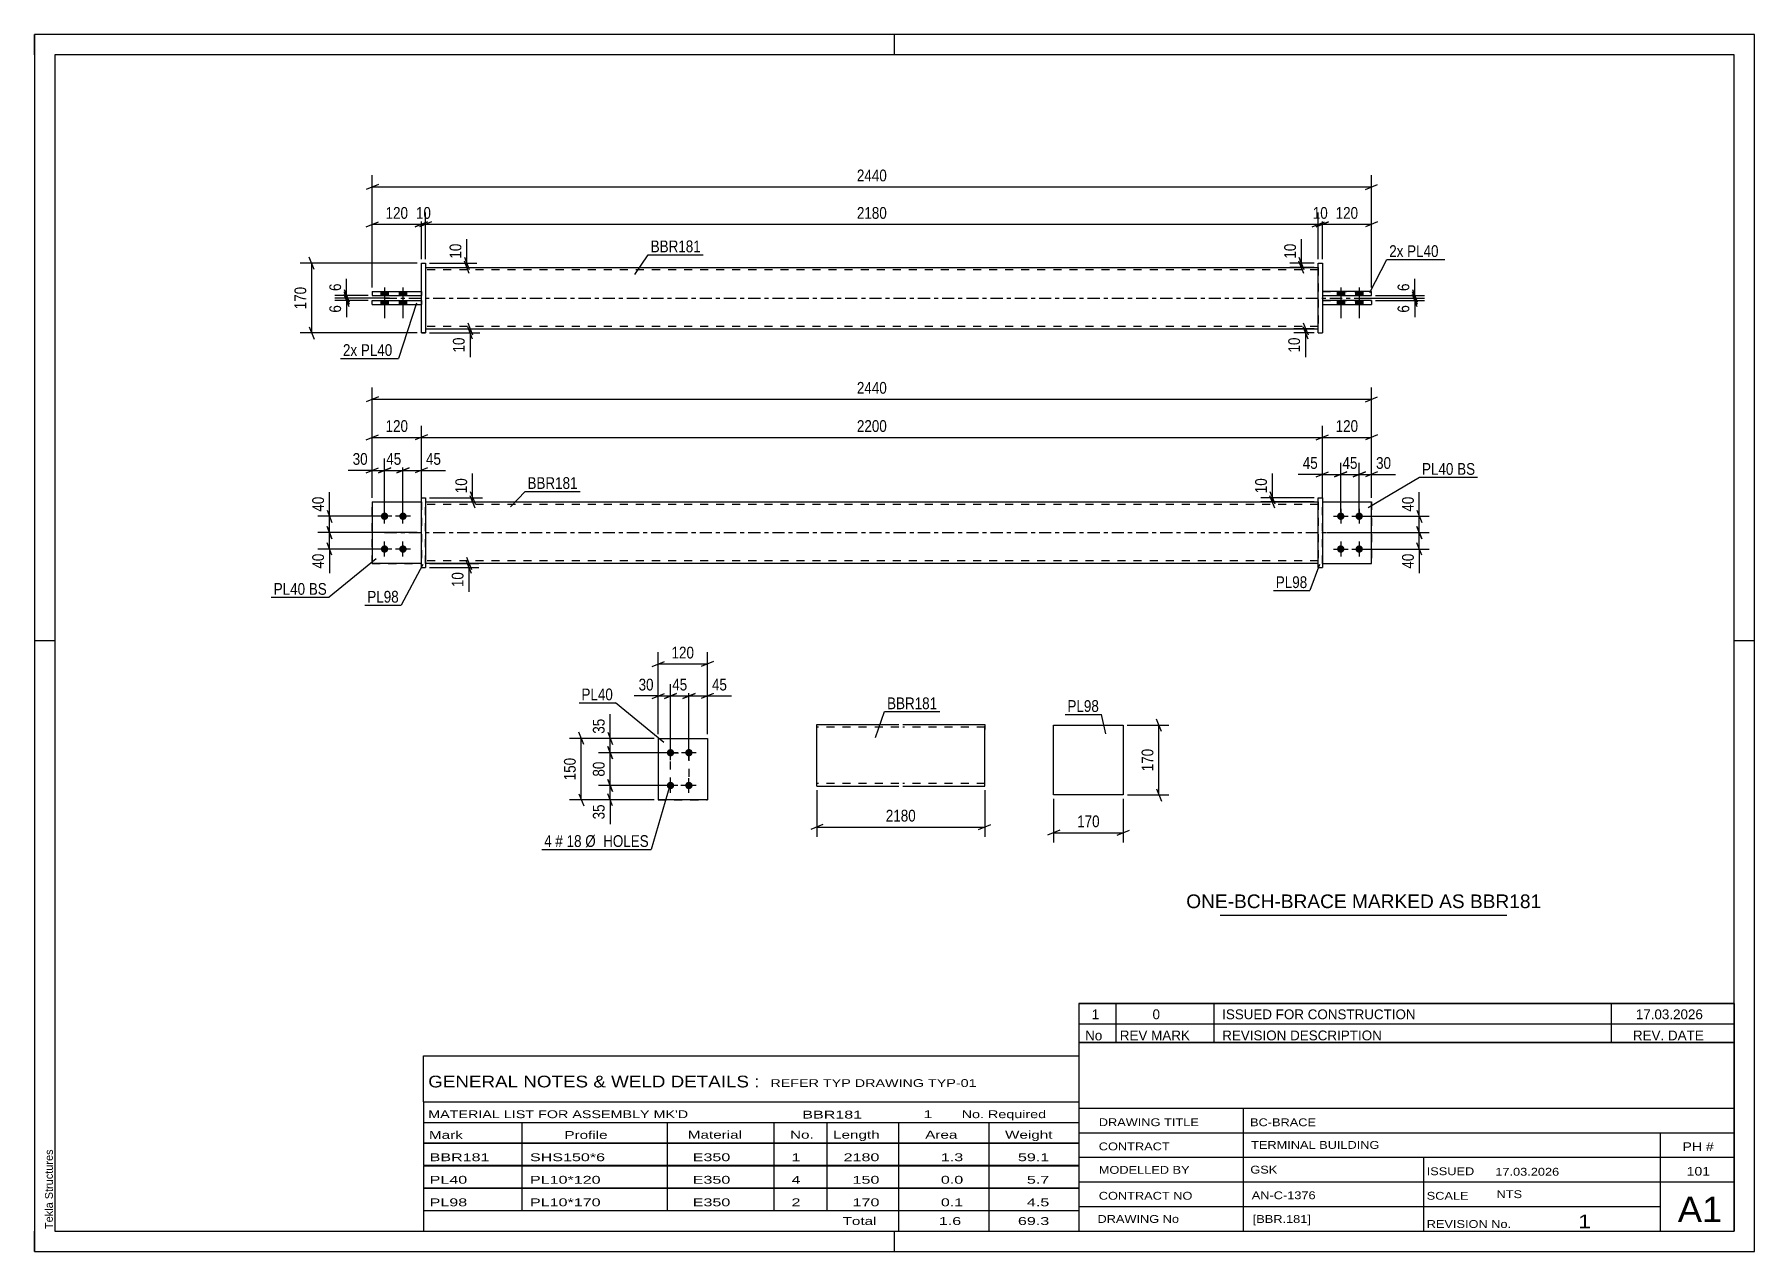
# Model space of a CAD drawing. Header units: millimetres. Extents: x 0 to 420, y 0 to 297.
import ezdxf

# ---------------------------------------------------------------- set-up
doc = ezdxf.new("R2010")
doc.units = ezdxf.units.MM
doc.linetypes.add('DXK_LINE_DOT2', pattern=[3.9198, 1.9599, -1.9599])
doc.linetypes.add('DXK_LINE_DOT3', pattern=[5.9187, 2.979, -0.9799, 0.9799, -0.9799])
doc.styles.add('Arial', font='ARIAL.TTF', dxfattribs={"height": 0.2})
doc.styles.add('Arial Narrow', font='ARIALN.TTF', dxfattribs={"height": 0.2})

# ---------------------------------------------------------------- blocks, each defined once
blk = doc.blocks.new('Unknown-580608568-1163')
at = {"color": 5, "linetype": 'Continuous'}
for p, q in [((420, 297), (0, 297)), ((0, 297), (0, 0)), ((0, 292), (0, 297)), ((210, 292), (210, 297)), ((420, 0), (420, 297)), ((415, 292), (5, 292)), ((5, 292), (5, 5)), ((415, 5), (415, 292)), ((5, 149), (0, 149)), ((420, 149), (415, 149)), ((0, 0), (0, 5)), ((5, 5), (415, 5)), ((210, 0), (210, 5)), ((0, 0), (420, 0))]:
    blk.add_line(p, q, dxfattribs=at)
at = {"color": 174, "linetype": 'Continuous', "style": 'Arial'}
blk.add_text('Tekla Structures', height=1.9102, rotation=90, dxfattribs=at).set_placement((4.5, 5.5))
blk = doc.blocks.new('Part-580608568-1769 - 1733')
at = {"color": 2, "linetype": 'Continuous'}
for p, q in [((82.49, 182.93), (94.49, 182.93)), ((82.49, 182.93), (82.49, 167.93)), ((94.49, 167.93), (82.49, 167.93)), ((82.49, 167.93), (82.49, 167.93))]:
    blk.add_line(p, q, dxfattribs=at)
at = {"color": 7, "linetype": 'DXK_LINE_DOT2'}
for p, q in [((82.49, 182.93), (94.49, 182.93)), ((94.49, 182.93), (94.49, 182.93)), ((94.49, 182.93), (94.49, 167.93)), ((82.49, 167.93), (94.49, 167.93))]:
    blk.add_line(p, q, dxfattribs=at)
blk = doc.blocks.new('Part-580608568-1739 - 1733')
at = {"color": 7, "linetype": 'DXK_LINE_DOT2'}
for p, q in [((314.46, 182.93), (326.46, 182.93)), ((314.46, 167.93), (314.46, 182.93)), ((314.46, 182.93), (326.46, 182.93)), ((326.46, 182.93), (326.46, 182.93)), ((326.46, 182.93), (326.46, 167.93)), ((314.46, 167.93), (314.46, 167.93)), ((314.46, 167.93), (326.46, 167.93)), ((314.46, 167.93), (326.46, 167.93))]:
    blk.add_line(p, q, dxfattribs=at)
blk = doc.blocks.new('Part-580608568-1744 - 1733')
at = {"color": 2, "linetype": 'Continuous'}
for p, q in [((314.46, 182.93), (326.46, 182.93)), ((326.46, 182.93), (326.46, 182.93)), ((326.46, 167.93), (326.46, 182.93)), ((314.46, 167.93), (326.46, 167.93))]:
    blk.add_line(p, q, dxfattribs=at)
at = {"color": 7, "linetype": 'DXK_LINE_DOT2'}
for p, q in [((314.46, 182.93), (326.46, 182.93)), ((314.46, 167.93), (314.46, 182.93)), ((314.46, 167.93), (314.46, 167.93)), ((314.46, 167.93), (326.46, 167.93))]:
    blk.add_line(p, q, dxfattribs=at)
blk = doc.blocks.new('Part-580608568-1759 - 1733')
at = {"color": 2, "linetype": 'Continuous'}
for p, q in [((94.49, 183.93), (95.49, 183.93)), ((94.49, 183.93), (95.49, 183.93)), ((94.49, 166.93), (94.49, 183.93)), ((95.49, 183.93), (95.49, 183.93)), ((95.49, 183.93), (95.49, 183.93)), ((95.49, 183.93), (95.49, 166.93)), ((94.49, 166.93), (95.49, 166.93))]:
    blk.add_line(p, q, dxfattribs=at)
at = {"color": 7, "linetype": 'DXK_LINE_DOT2'}
blk.add_line((94.49, 166.93), (95.49, 166.93), dxfattribs=at)
blk = doc.blocks.new('Part-580608568-1764 - 1733')
at = {"color": 7, "linetype": 'DXK_LINE_DOT2'}
for p, q in [((82.49, 182.93), (94.49, 182.93)), ((82.49, 182.93), (94.49, 182.93)), ((82.49, 167.93), (82.49, 182.93)), ((94.49, 182.93), (94.49, 182.93)), ((94.49, 182.93), (94.49, 167.93)), ((82.49, 167.93), (94.49, 167.93)), ((94.49, 167.93), (82.49, 167.93)), ((82.49, 167.93), (82.49, 167.93))]:
    blk.add_line(p, q, dxfattribs=at)
blk = doc.blocks.new('Part-580608568-1774 - 1733')
at = {"color": 2, "linetype": 'Continuous'}
for p, q in [((313.46, 183.93), (314.46, 183.93)), ((313.46, 166.93), (313.46, 183.93)), ((314.46, 183.93), (314.46, 166.93)), ((313.46, 166.93), (313.46, 166.93)), ((313.46, 166.93), (314.46, 166.93))]:
    blk.add_line(p, q, dxfattribs=at)
at = {"color": 7, "linetype": 'DXK_LINE_DOT2'}
for p, q in [((313.46, 183.93), (314.46, 183.93)), ((313.46, 166.93), (314.46, 166.93))]:
    blk.add_line(p, q, dxfattribs=at)
blk = doc.blocks.new('Part-580608568-1779 - 1733')
at = {"color": 2, "linetype": 'Continuous'}
for p, q in [((95.49, 182.93), (313.46, 182.93)), ((313.46, 167.93), (95.49, 167.93))]:
    blk.add_line(p, q, dxfattribs=at)
at = {"color": 7, "linetype": 'DXK_LINE_DOT2'}
for p, q in [((95.49, 167.93), (95.49, 182.93)), ((313.46, 182.33), (95.49, 182.33)), ((313.46, 182.93), (313.46, 167.93)), ((313.46, 168.53), (95.49, 168.53))]:
    blk.add_line(p, q, dxfattribs=at)
at = {"color": 7, "linetype": 'DXK_LINE_DOT3'}
blk.add_line((85.49, 175.43), (323.46, 175.43), dxfattribs=at)
blk = doc.blocks.new('Bolt-580608568-1780 - 1733')
at = {"linetype": 'Continuous'}
for points in [[(318.96, 180.33), (319.14, 180.31), (319.32, 180.25), (319.49, 180.15), (319.63, 180.03), (319.74, 179.88), (319.81, 179.7), (319.85, 179.52), (319.85, 179.33), (319.81, 179.15), (319.74, 178.98), (319.63, 178.82), (319.49, 178.7), (319.32, 178.6), (319.14, 178.55), (318.96, 178.53), (318.77, 178.55), (318.59, 178.6), (318.43, 178.7), (318.29, 178.82), (318.18, 178.98), (318.1, 179.15), (318.06, 179.33), (318.06, 179.52), (318.1, 179.7), (318.18, 179.88), (318.29, 180.03), (318.43, 180.15), (318.59, 180.25), (318.77, 180.31)], [(323.46, 180.33), (323.64, 180.31), (323.82, 180.25), (323.99, 180.15), (324.13, 180.03), (324.24, 179.88), (324.31, 179.7), (324.35, 179.52), (324.35, 179.33), (324.31, 179.15), (324.24, 178.98), (324.13, 178.82), (323.99, 178.7), (323.82, 178.6), (323.64, 178.55), (323.46, 178.53), (323.27, 178.55), (323.09, 178.6), (322.93, 178.7), (322.79, 178.82), (322.68, 178.98), (322.6, 179.15), (322.56, 179.33), (322.56, 179.52), (322.6, 179.7), (322.68, 179.88), (322.79, 180.03), (322.93, 180.15), (323.09, 180.25), (323.27, 180.31)], [(318.96, 172.33), (319.14, 172.31), (319.32, 172.25), (319.49, 172.15), (319.63, 172.03), (319.74, 171.88), (319.81, 171.7), (319.85, 171.52), (319.85, 171.33), (319.81, 171.15), (319.74, 170.98), (319.63, 170.82), (319.49, 170.7), (319.32, 170.6), (319.14, 170.55), (318.96, 170.53), (318.77, 170.55), (318.59, 170.6), (318.43, 170.7), (318.29, 170.82), (318.18, 170.98), (318.1, 171.15), (318.06, 171.33), (318.06, 171.52), (318.1, 171.7), (318.18, 171.88), (318.29, 172.03), (318.43, 172.15), (318.59, 172.25), (318.77, 172.31)], [(323.46, 172.33), (323.64, 172.31), (323.82, 172.25), (323.99, 172.15), (324.13, 172.03), (324.24, 171.88), (324.31, 171.7), (324.35, 171.52), (324.35, 171.33), (324.31, 171.15), (324.24, 170.98), (324.13, 170.82), (323.99, 170.7), (323.82, 170.6), (323.64, 170.55), (323.46, 170.53), (323.27, 170.55), (323.09, 170.6), (322.93, 170.7), (322.79, 170.82), (322.68, 170.98), (322.6, 171.15), (322.56, 171.33), (322.56, 171.52), (322.6, 171.7), (322.68, 171.88), (322.79, 172.03), (322.93, 172.15), (323.09, 172.25), (323.27, 172.31)]]:
    blk.add_hatch(color=1, dxfattribs=at).paths.add_polyline_path(points)
at = {"color": 1, "linetype": 'Continuous'}
for p, q in [((318.96, 181.23), (318.96, 177.63)), ((323.46, 181.23), (323.46, 177.63)), ((317.16, 179.43), (320.76, 179.43)), ((321.66, 179.43), (325.26, 179.43)), ((318.96, 173.23), (318.96, 169.63)), ((323.46, 173.23), (323.46, 169.63)), ((317.16, 171.43), (320.76, 171.43)), ((321.66, 171.43), (325.26, 171.43))]:
    blk.add_line(p, q, dxfattribs=at)
blk = doc.blocks.new('Bolt-580608568-1781 - 1733')
at = {"linetype": 'Continuous'}
for points in [[(85.49, 180.33), (85.67, 180.31), (85.85, 180.25), (86.02, 180.15), (86.16, 180.03), (86.27, 179.88), (86.34, 179.7), (86.38, 179.52), (86.38, 179.33), (86.34, 179.15), (86.27, 178.98), (86.16, 178.82), (86.02, 178.7), (85.85, 178.6), (85.67, 178.55), (85.49, 178.53), (85.3, 178.55), (85.12, 178.6), (84.96, 178.7), (84.82, 178.82), (84.71, 178.98), (84.63, 179.15), (84.59, 179.33), (84.59, 179.52), (84.63, 179.7), (84.71, 179.88), (84.82, 180.03), (84.96, 180.15), (85.12, 180.25), (85.3, 180.31)], [(89.99, 180.33), (90.17, 180.31), (90.35, 180.25), (90.52, 180.15), (90.66, 180.03), (90.77, 179.88), (90.84, 179.7), (90.88, 179.52), (90.88, 179.33), (90.84, 179.15), (90.77, 178.98), (90.66, 178.82), (90.52, 178.7), (90.35, 178.6), (90.17, 178.55), (89.99, 178.53), (89.8, 178.55), (89.62, 178.6), (89.46, 178.7), (89.32, 178.82), (89.21, 178.98), (89.13, 179.15), (89.09, 179.33), (89.09, 179.52), (89.13, 179.7), (89.21, 179.88), (89.32, 180.03), (89.46, 180.15), (89.62, 180.25), (89.8, 180.31)], [(85.49, 172.33), (85.67, 172.31), (85.85, 172.25), (86.02, 172.15), (86.16, 172.03), (86.27, 171.88), (86.34, 171.7), (86.38, 171.52), (86.38, 171.33), (86.34, 171.15), (86.27, 170.98), (86.16, 170.82), (86.02, 170.7), (85.85, 170.6), (85.67, 170.55), (85.49, 170.53), (85.3, 170.55), (85.12, 170.6), (84.96, 170.7), (84.82, 170.82), (84.71, 170.98), (84.63, 171.15), (84.59, 171.33), (84.59, 171.52), (84.63, 171.7), (84.71, 171.88), (84.82, 172.03), (84.96, 172.15), (85.12, 172.25), (85.3, 172.31)], [(89.99, 172.33), (90.17, 172.31), (90.35, 172.25), (90.52, 172.15), (90.66, 172.03), (90.77, 171.88), (90.84, 171.7), (90.88, 171.52), (90.88, 171.33), (90.84, 171.15), (90.77, 170.98), (90.66, 170.82), (90.52, 170.7), (90.35, 170.6), (90.17, 170.55), (89.99, 170.53), (89.8, 170.55), (89.62, 170.6), (89.46, 170.7), (89.32, 170.82), (89.21, 170.98), (89.13, 171.15), (89.09, 171.33), (89.09, 171.52), (89.13, 171.7), (89.21, 171.88), (89.32, 172.03), (89.46, 172.15), (89.62, 172.25), (89.8, 172.31)]]:
    blk.add_hatch(color=1, dxfattribs=at).paths.add_polyline_path(points)
at = {"color": 1, "linetype": 'Continuous'}
for p, q in [((85.49, 177.63), (85.49, 181.23)), ((89.99, 177.63), (89.99, 181.23)), ((87.29, 179.43), (83.69, 179.43)), ((91.79, 179.43), (88.19, 179.43)), ((85.49, 169.63), (85.49, 173.23)), ((89.99, 169.63), (89.99, 173.23)), ((87.29, 171.43), (83.69, 171.43)), ((91.79, 171.43), (88.19, 171.43))]:
    blk.add_line(p, q, dxfattribs=at)
blk = doc.blocks.new('Bolt-580608568-1399 - 1390')
at = {"linetype": 'Continuous'}
for points in [[(319.86, 234.26), (318.06, 234.26), (318.06, 233.26), (319.86, 233.26)], [(319.86, 234.26), (318.06, 234.26), (318.06, 233.26), (319.86, 233.26)], [(319.86, 232.06), (318.06, 232.06), (318.06, 231.06), (319.86, 231.06)], [(319.86, 232.06), (318.06, 232.06), (318.06, 231.06), (319.86, 231.06)], [(324.36, 234.26), (322.56, 234.26), (322.56, 233.26), (324.36, 233.26)], [(324.36, 234.26), (322.56, 234.26), (322.56, 233.26), (324.36, 233.26)], [(324.36, 232.06), (322.56, 232.06), (322.56, 231.06), (324.36, 231.06)], [(324.36, 232.06), (322.56, 232.06), (322.56, 231.06), (324.36, 231.06)]]:
    blk.add_hatch(color=1, dxfattribs=at).paths.add_polyline_path(points)
at = {"color": 1, "linetype": 'Continuous'}
for p, q in [((318.96, 235.26), (318.96, 227.76)), ((318.96, 235.26), (318.96, 227.76)), ((323.46, 235.26), (323.46, 227.76)), ((323.46, 235.26), (323.46, 227.76)), ((318.06, 234.26), (318.06, 233.26)), ((318.06, 234.26), (318.06, 233.26)), ((318.06, 232.06), (318.06, 231.06)), ((318.06, 232.06), (318.06, 231.06)), ((319.86, 234.26), (319.86, 233.26)), ((319.86, 234.26), (319.86, 233.26)), ((319.86, 232.06), (319.86, 231.06)), ((319.86, 232.06), (319.86, 231.06)), ((322.56, 234.26), (322.56, 233.26)), ((322.56, 234.26), (322.56, 233.26)), ((322.56, 232.06), (322.56, 231.06)), ((322.56, 232.06), (322.56, 231.06)), ((324.36, 234.26), (324.36, 233.26)), ((324.36, 234.26), (324.36, 233.26)), ((324.36, 232.06), (324.36, 231.06)), ((324.36, 232.06), (324.36, 231.06))]:
    blk.add_line(p, q, dxfattribs=at)
blk = doc.blocks.new('Part-580608568-1446 - 1390')
at = {"color": 2, "linetype": 'Continuous'}
for p, q in [((82.49, 234.26), (94.49, 234.26)), ((82.49, 234.26), (94.49, 234.26)), ((82.49, 234.26), (82.49, 233.26)), ((82.49, 233.26), (94.49, 233.26))]:
    blk.add_line(p, q, dxfattribs=at)
at = {"color": 7, "linetype": 'DXK_LINE_DOT2'}
for p, q in [((82.49, 234.26), (82.49, 234.26)), ((82.49, 234.26), (82.49, 234.26)), ((82.49, 233.26), (94.49, 233.26)), ((94.49, 234.26), (94.49, 233.26))]:
    blk.add_line(p, q, dxfattribs=at)
blk = doc.blocks.new('Bolt-580608568-1398 - 1390')
at = {"linetype": 'Continuous'}
for points in [[(84.59, 233.26), (86.39, 233.26), (86.39, 234.26), (84.59, 234.26)], [(84.59, 233.26), (86.39, 233.26), (86.39, 234.26), (84.59, 234.26)], [(84.59, 231.06), (86.39, 231.06), (86.39, 232.06), (84.59, 232.06)], [(84.59, 231.06), (86.39, 231.06), (86.39, 232.06), (84.59, 232.06)], [(89.09, 233.26), (90.89, 233.26), (90.89, 234.26), (89.09, 234.26)], [(89.09, 233.26), (90.89, 233.26), (90.89, 234.26), (89.09, 234.26)], [(89.09, 231.06), (90.89, 231.06), (90.89, 232.06), (89.09, 232.06)], [(89.09, 231.06), (90.89, 231.06), (90.89, 232.06), (89.09, 232.06)]]:
    blk.add_hatch(color=1, dxfattribs=at).paths.add_polyline_path(points)
at = {"color": 1, "linetype": 'Continuous'}
for p, q in [((85.49, 235.26), (85.49, 227.76)), ((85.49, 235.26), (85.49, 227.76)), ((89.99, 235.26), (89.99, 227.76)), ((89.99, 235.26), (89.99, 227.76)), ((84.59, 234.26), (84.59, 233.26)), ((84.59, 234.26), (84.59, 233.26)), ((84.59, 232.06), (84.59, 231.06)), ((84.59, 232.06), (84.59, 231.06)), ((86.39, 234.26), (86.39, 233.26)), ((86.39, 234.26), (86.39, 233.26)), ((86.39, 232.06), (86.39, 231.06)), ((86.39, 232.06), (86.39, 231.06)), ((89.09, 234.26), (89.09, 233.26)), ((89.09, 234.26), (89.09, 233.26)), ((89.09, 232.06), (89.09, 231.06)), ((89.09, 232.06), (89.09, 231.06)), ((90.89, 234.26), (90.89, 233.26)), ((90.89, 234.26), (90.89, 233.26)), ((90.89, 232.06), (90.89, 231.06)), ((90.89, 232.06), (90.89, 231.06))]:
    blk.add_line(p, q, dxfattribs=at)
blk = doc.blocks.new('Part-580608568-1441 - 1390')
at = {"color": 2, "linetype": 'Continuous'}
for p, q in [((82.49, 232.06), (94.49, 232.06)), ((82.49, 232.06), (94.49, 232.06)), ((82.49, 231.06), (82.49, 232.06)), ((82.49, 231.06), (94.49, 231.06))]:
    blk.add_line(p, q, dxfattribs=at)
at = {"color": 7, "linetype": 'DXK_LINE_DOT2'}
for p, q in [((82.49, 232.06), (82.49, 232.06)), ((82.49, 232.06), (82.49, 232.06)), ((82.49, 231.06), (94.49, 231.06)), ((94.49, 232.06), (94.49, 231.06))]:
    blk.add_line(p, q, dxfattribs=at)
blk = doc.blocks.new('Part-580608568-1425 - 1390')
at = {"color": 2, "linetype": 'Continuous'}
for p, q in [((95.49, 240.16), (313.46, 240.16)), ((95.49, 225.16), (313.46, 225.16))]:
    blk.add_line(p, q, dxfattribs=at)
at = {"color": 7, "linetype": 'DXK_LINE_DOT2'}
for p, q in [((95.49, 240.16), (95.49, 225.16)), ((313.46, 239.56), (95.49, 239.56)), ((313.46, 240.16), (313.46, 225.16)), ((313.46, 225.76), (95.49, 225.76))]:
    blk.add_line(p, q, dxfattribs=at)
at = {"color": 7, "linetype": 'DXK_LINE_DOT3'}
blk.add_line((85.49, 232.66), (323.46, 232.66), dxfattribs=at)
blk = doc.blocks.new('Part-580608568-1426 - 1390')
at = {"color": 2, "linetype": 'Continuous'}
for p, q in [((313.46, 241.16), (313.46, 241.16)), ((313.46, 224.16), (313.46, 241.16)), ((313.46, 241.16), (314.46, 241.16)), ((314.46, 241.16), (314.46, 241.16)), ((314.46, 241.16), (314.46, 224.16)), ((313.46, 224.16), (314.46, 224.16)), ((313.46, 224.16), (313.46, 224.16)), ((314.46, 224.16), (314.46, 224.16))]:
    blk.add_line(p, q, dxfattribs=at)
at = {"color": 7, "linetype": 'DXK_LINE_DOT2'}
for p, q in [((313.46, 241.16), (314.46, 241.16)), ((313.46, 224.16), (314.46, 224.16)), ((314.46, 224.16), (314.46, 224.16))]:
    blk.add_line(p, q, dxfattribs=at)
blk = doc.blocks.new('Part-580608568-1447 - 1390')
at = {"color": 2, "linetype": 'Continuous'}
for p, q in [((94.49, 241.16), (95.49, 241.16)), ((94.49, 241.16), (95.49, 241.16)), ((94.49, 224.16), (94.49, 241.16)), ((95.49, 241.16), (95.49, 241.16)), ((95.49, 241.16), (95.49, 224.16)), ((95.49, 224.16), (94.49, 224.16))]:
    blk.add_line(p, q, dxfattribs=at)
at = {"color": 7, "linetype": 'DXK_LINE_DOT2'}
for q in [(95.49, 224.16), (94.49, 224.16)]:
    blk.add_line((94.49, 224.16), q, dxfattribs=at)
blk = doc.blocks.new('Part-580608568-1452 - 1390')
at = {"color": 2, "linetype": 'Continuous'}
for p, q in [((326.46, 234.26), (314.46, 234.26)), ((314.46, 233.26), (326.46, 233.26)), ((326.46, 233.26), (326.46, 234.26))]:
    blk.add_line(p, q, dxfattribs=at)
at = {"color": 7, "linetype": 'DXK_LINE_DOT2'}
for p, q in [((314.46, 234.26), (314.46, 233.26)), ((314.46, 234.26), (326.46, 234.26)), ((314.46, 233.26), (326.46, 233.26))]:
    blk.add_line(p, q, dxfattribs=at)
blk = doc.blocks.new('Part-580608568-1457 - 1390')
at = {"color": 2, "linetype": 'Continuous'}
for p, q in [((326.46, 232.06), (314.46, 232.06)), ((314.46, 231.06), (326.46, 231.06)), ((326.46, 232.06), (326.46, 231.06))]:
    blk.add_line(p, q, dxfattribs=at)
at = {"color": 7, "linetype": 'DXK_LINE_DOT2'}
for p, q in [((314.46, 232.06), (314.46, 231.06)), ((314.46, 232.06), (326.46, 232.06)), ((314.46, 231.06), (326.46, 231.06))]:
    blk.add_line(p, q, dxfattribs=at)
blk = doc.blocks.new('Part-580608568-2112 - 2105')
at = {"color": 2, "linetype": 'Continuous'}
for p, q in [((152.31, 125.23), (164.31, 125.23)), ((152.31, 125.23), (152.31, 110.23)), ((164.31, 125.23), (164.31, 125.23)), ((164.31, 125.23), (164.31, 110.23)), ((164.31, 110.23), (152.31, 110.23)), ((152.31, 110.23), (152.31, 110.23))]:
    blk.add_line(p, q, dxfattribs=at)
at = {"color": 7, "linetype": 'DXK_LINE_DOT2'}
for p, q in [((152.31, 125.23), (164.31, 125.23)), ((164.31, 125.23), (164.31, 125.23)), ((152.31, 110.23), (164.31, 110.23))]:
    blk.add_line(p, q, dxfattribs=at)
blk = doc.blocks.new('Bolt-580608568-2145 - 2105')
at = {"linetype": 'Continuous'}
for points in [[(155.31, 122.63), (155.49, 122.61), (155.67, 122.55), (155.84, 122.46), (155.97, 122.33), (156.09, 122.18), (156.16, 122.01), (156.2, 121.82), (156.2, 121.64), (156.16, 121.45), (156.09, 121.28), (155.97, 121.13), (155.84, 121), (155.67, 120.91), (155.49, 120.85), (155.31, 120.83), (155.12, 120.85), (154.94, 120.91), (154.78, 121), (154.64, 121.13), (154.53, 121.28), (154.45, 121.45), (154.41, 121.64), (154.41, 121.82), (154.45, 122.01), (154.53, 122.18), (154.64, 122.33), (154.78, 122.46), (154.94, 122.55), (155.12, 122.61)], [(159.81, 122.63), (159.99, 122.61), (160.17, 122.55), (160.34, 122.46), (160.47, 122.33), (160.59, 122.18), (160.66, 122.01), (160.7, 121.82), (160.7, 121.64), (160.66, 121.45), (160.59, 121.28), (160.47, 121.13), (160.34, 121), (160.17, 120.91), (159.99, 120.85), (159.81, 120.83), (159.62, 120.85), (159.44, 120.91), (159.28, 121), (159.14, 121.13), (159.03, 121.28), (158.95, 121.45), (158.91, 121.64), (158.91, 121.82), (158.95, 122.01), (159.03, 122.18), (159.14, 122.33), (159.28, 122.46), (159.44, 122.55), (159.62, 122.61)], [(155.31, 114.63), (155.49, 114.61), (155.67, 114.55), (155.84, 114.46), (155.97, 114.33), (156.09, 114.18), (156.16, 114.01), (156.2, 113.82), (156.2, 113.64), (156.16, 113.45), (156.09, 113.28), (155.97, 113.13), (155.84, 113), (155.67, 112.91), (155.49, 112.85), (155.31, 112.83), (155.12, 112.85), (154.94, 112.91), (154.78, 113), (154.64, 113.13), (154.53, 113.28), (154.45, 113.45), (154.41, 113.64), (154.41, 113.82), (154.45, 114.01), (154.53, 114.18), (154.64, 114.33), (154.78, 114.46), (154.94, 114.55), (155.12, 114.61)], [(159.81, 114.63), (159.99, 114.61), (160.17, 114.55), (160.34, 114.46), (160.47, 114.33), (160.59, 114.18), (160.66, 114.01), (160.7, 113.82), (160.7, 113.64), (160.66, 113.45), (160.59, 113.28), (160.47, 113.13), (160.34, 113), (160.17, 112.91), (159.99, 112.85), (159.81, 112.83), (159.62, 112.85), (159.44, 112.91), (159.28, 113), (159.14, 113.13), (159.03, 113.28), (158.95, 113.45), (158.91, 113.64), (158.91, 113.82), (158.95, 114.01), (159.03, 114.18), (159.14, 114.33), (159.28, 114.46), (159.44, 114.55), (159.62, 114.61)]]:
    blk.add_hatch(color=1, dxfattribs=at).paths.add_polyline_path(points)
at = {"color": 1, "linetype": 'Continuous'}
for p, q in [((155.31, 119.93), (155.31, 123.53)), ((159.81, 119.93), (159.81, 123.53)), ((157.11, 121.73), (153.51, 121.73)), ((161.61, 121.73), (158.01, 121.73)), ((157.11, 113.73), (153.51, 113.73)), ((155.31, 111.93), (155.31, 115.53)), ((161.61, 113.73), (158.01, 113.73)), ((159.81, 111.93), (159.81, 115.53))]:
    blk.add_line(p, q, dxfattribs=at)
blk = doc.blocks.new('Part-580608568-2275 - 2269')
at = {"color": 2, "linetype": 'Continuous'}
for p, q in [((248.85, 111.44), (248.84, 128.44)), ((248.84, 128.44), (265.84, 128.44)), ((265.84, 128.44), (265.85, 111.44)), ((265.85, 111.44), (248.85, 111.44))]:
    blk.add_line(p, q, dxfattribs=at)
blk = doc.blocks.new('Part-580608568-2301 - 2294')
at = {"color": 2, "linetype": 'Continuous'}
for p, q in [((191.04, 113.68), (191.04, 128.59)), ((191.04, 128.59), (211.04, 128.59)), ((212.04, 128.59), (232.04, 128.59)), ((232.04, 128.59), (232.04, 128.5)), ((232.04, 128.5), (232.04, 127.39)), ((232.04, 113.59), (232.04, 127.39)), ((191.04, 113.59), (191.04, 113.68)), ((191.04, 113.59), (211.04, 113.59)), ((212.04, 113.59), (232.04, 113.59))]:
    blk.add_line(p, q, dxfattribs=at)
at = {"color": 7, "linetype": 'DXK_LINE_DOT2'}
for p, q in [((211.04, 127.99), (191.04, 127.99)), ((232.04, 127.99), (212.04, 127.99)), ((232.04, 127.39), (232.04, 128.24)), ((191.04, 114.19), (191.04, 114.23)), ((211.04, 114.19), (191.04, 114.19)), ((232.04, 114.19), (212.04, 114.19)), ((232.04, 114.19), (232.04, 114.23))]:
    blk.add_line(p, q, dxfattribs=at)
blk = doc.blocks.new('Rectangle-580608568-2255 - 2105')
at = {"color": 1, "linetype": 'DXK_LINE_DOT2'}
blk.add_lwpolyline([(155.31, 121.73), (159.81, 121.73), (159.81, 113.73), (155.31, 113.73), (155.31, 121.73)], close=True, dxfattribs=at)
blk = doc.blocks.new('StraightDimension-580608568-1955 - 1733')
at = {"color": 7, "linetype": 'Continuous'}
for p, q in [((71.45, 180.93), (72.65, 177.93)), ((84.49, 179.43), (69.2, 179.43)), ((72.65, 173.93), (71.45, 176.93)), ((72.05, 175.43), (72.05, 179.43)), ((93.49, 175.43), (69.2, 175.43))]:
    blk.add_line(p, q, dxfattribs=at)
at = {"color": 0}
blk.add_wipeout([(71.3, 184.81), (67.1, 184.81), (67.1, 179.95), (71.3, 179.95)], dxfattribs=at)
at = {"color": 7, "linetype": 'Continuous'}
blk.add_line((72.05, 179.43), (72.05, 185.33), dxfattribs=at)
blk.add_line((72.05, 179.43), (72.05, 185.33), dxfattribs=at)
at = {"color": 3, "style": 'Arial Narrow'}
blk.add_text('40', height=2.863, rotation=90.0002, dxfattribs=at).set_placement((70.7, 180.55))
blk = doc.blocks.new('StraightDimension-580608568-1827 - 1733')
at = {"color": 7, "linetype": 'Continuous'}
for p, q in [((317.46, 189.04), (320.46, 190.24)), ((318.96, 180.43), (318.96, 192.49)), ((318.96, 189.64), (323.46, 189.64)), ((324.96, 190.24), (321.96, 189.04)), ((323.46, 180.43), (323.46, 192.49))]:
    blk.add_line(p, q, dxfattribs=at)
at = {"color": 0}
blk.add_wipeout([(323.64, 190.39), (323.64, 194.59), (318.78, 194.59), (318.78, 190.39)], dxfattribs=at)
at = {"color": 3, "style": 'Arial Narrow'}
blk.add_text('45', height=2.863, dxfattribs=at).set_placement((319.38, 190.99))
blk = doc.blocks.new('StraightDimension-580608568-1784 - 1733')
at = {"color": 7, "linetype": 'Continuous'}
for p, q in [((105.51, 169.43), (106.71, 166.43)), ((106.71, 165.43), (105.51, 168.43)), ((96.49, 167.93), (108.51, 167.93)), ((96.49, 166.93), (108.51, 166.93)), ((106.11, 166.93), (106.11, 167.93))]:
    blk.add_line(p, q, dxfattribs=at)
at = {"color": 0}
blk.add_wipeout([(105.36, 166.4), (101.16, 166.4), (101.16, 161.54), (105.36, 161.54)], dxfattribs=at)
at = {"color": 7, "linetype": 'Continuous'}
blk.add_line((106.11, 166.93), (106.11, 161.02), dxfattribs=at)
blk.add_line((106.11, 166.93), (106.11, 161.02), dxfattribs=at)
at = {"color": 3, "style": 'Arial Narrow'}
blk.add_text('10', height=2.863, rotation=90.0002, dxfattribs=at).set_placement((104.76, 162.14))
blk = doc.blocks.new('StraightDimension-580608568-1857 - 1733')
at = {"color": 7, "linetype": 'Continuous'}
for p, q in [((82.49, 183.93), (82.49, 210.83)), ((326.46, 183.93), (326.46, 210.83)), ((83.99, 208.58), (80.99, 207.38)), ((82.49, 207.98), (326.46, 207.98)), ((324.96, 207.38), (327.96, 208.58))]:
    blk.add_line(p, q, dxfattribs=at)
at = {"color": 0}
blk.add_wipeout([(208.73, 208.73), (208.73, 212.93), (200.22, 212.93), (200.22, 208.73)], dxfattribs=at)
at = {"color": 3, "style": 'Arial Narrow'}
blk.add_text('2440', height=2.863, dxfattribs=at).set_placement((200.82, 209.33))
blk = doc.blocks.new('StraightDimension-580608568-1793 - 1733')
at = {"color": 7, "linetype": 'Continuous'}
for p, q in [((106.39, 185.43), (107.59, 182.43)), ((96.49, 183.93), (109.39, 183.93)), ((96.49, 182.93), (109.39, 182.93)), ((107.59, 181.43), (106.39, 184.43)), ((106.99, 182.93), (106.99, 183.93))]:
    blk.add_line(p, q, dxfattribs=at)
at = {"color": 0}
blk.add_wipeout([(106.24, 189.31), (102.04, 189.31), (102.04, 184.45), (106.24, 184.45)], dxfattribs=at)
at = {"color": 7, "linetype": 'Continuous'}
blk.add_line((106.99, 183.93), (106.99, 189.83), dxfattribs=at)
blk.add_line((106.99, 183.93), (106.99, 189.83), dxfattribs=at)
at = {"color": 3, "style": 'Arial Narrow'}
blk.add_text('10', height=2.863, rotation=90.0002, dxfattribs=at).set_placement((105.64, 185.05))
blk = doc.blocks.new('StraightDimension-580608568-1930 - 1733')
at = {"color": 7, "linetype": 'Continuous'}
for p, q in [((80.99, 198.06), (83.99, 199.26)), ((82.49, 183.93), (82.49, 201.51)), ((82.49, 198.66), (94.49, 198.66)), ((95.99, 199.26), (92.99, 198.06)), ((94.49, 176.43), (94.49, 201.51))]:
    blk.add_line(p, q, dxfattribs=at)
at = {"color": 0}
blk.add_wipeout([(91.83, 199.41), (91.83, 203.61), (85.14, 203.61), (85.14, 199.41)], dxfattribs=at)
at = {"color": 3, "style": 'Arial Narrow'}
blk.add_text('120', height=2.863, dxfattribs=at).set_placement((85.74, 200.01))
blk = doc.blocks.new('StraightDimension-580608568-1802 - 1733')
at = {"color": 7, "linetype": 'Continuous'}
for p, q in [((301.66, 185.43), (302.86, 182.43)), ((312.46, 183.93), (299.41, 183.93)), ((312.46, 182.93), (299.41, 182.93)), ((302.86, 181.43), (301.66, 184.43)), ((302.26, 182.93), (302.26, 183.93))]:
    blk.add_line(p, q, dxfattribs=at)
at = {"color": 0}
blk.add_wipeout([(301.51, 189.31), (297.31, 189.31), (297.31, 184.45), (301.51, 184.45)], dxfattribs=at)
at = {"color": 7, "linetype": 'Continuous'}
blk.add_line((302.26, 183.93), (302.26, 189.83), dxfattribs=at)
blk.add_line((302.26, 183.93), (302.26, 189.83), dxfattribs=at)
at = {"color": 3, "style": 'Arial Narrow'}
blk.add_text('10', height=2.863, rotation=90.0002, dxfattribs=at).set_placement((300.91, 185.05))
blk = doc.blocks.new('StraightDimension-580608568-1811 - 1733')
at = {"color": 7, "linetype": 'Continuous'}
for p, q in [((312.96, 189.04), (315.96, 190.24)), ((314.46, 183.93), (314.46, 192.49)), ((314.46, 189.64), (318.96, 189.64)), ((320.46, 190.24), (317.46, 189.04)), ((318.96, 180.43), (318.96, 192.49))]:
    blk.add_line(p, q, dxfattribs=at)
at = {"color": 0}
blk.add_wipeout([(313.93, 190.39), (313.93, 194.59), (309.08, 194.59), (309.08, 190.39)], dxfattribs=at)
at = {"color": 7, "linetype": 'Continuous'}
blk.add_line((314.46, 189.64), (308.55, 189.64), dxfattribs=at)
blk.add_line((314.46, 189.64), (308.55, 189.64), dxfattribs=at)
at = {"color": 3, "style": 'Arial Narrow'}
blk.add_text('45', height=2.863, dxfattribs=at).set_placement((309.68, 190.99))
blk = doc.blocks.new('StraightDimension-580608568-1840 - 1733')
at = {"color": 7, "linetype": 'Continuous'}
for p, q in [((321.96, 189.04), (324.96, 190.24)), ((323.46, 180.43), (323.46, 192.49)), ((323.46, 189.64), (326.46, 189.64)), ((327.96, 190.24), (324.96, 189.04)), ((326.46, 183.93), (326.46, 192.49))]:
    blk.add_line(p, q, dxfattribs=at)
at = {"color": 0}
blk.add_wipeout([(331.84, 190.39), (331.84, 194.59), (326.98, 194.59), (326.98, 190.39)], dxfattribs=at)
at = {"color": 7, "linetype": 'Continuous'}
blk.add_line((326.46, 189.64), (332.36, 189.64), dxfattribs=at)
blk.add_line((326.46, 189.64), (332.36, 189.64), dxfattribs=at)
at = {"color": 3, "style": 'Arial Narrow'}
blk.add_text('30', height=2.863, dxfattribs=at).set_placement((327.58, 190.99))
blk = doc.blocks.new('StraightDimension-580608568-1877 - 1733')
at = {"color": 7, "linetype": 'Continuous'}
for p, q in [((337.54, 176.93), (338.74, 173.93)), ((315.46, 175.43), (340.54, 175.43)), ((338.74, 169.93), (337.54, 172.93)), ((338.14, 171.43), (338.14, 175.43)), ((324.46, 171.43), (340.54, 171.43))]:
    blk.add_line(p, q, dxfattribs=at)
at = {"color": 0}
blk.add_wipeout([(337.39, 170.9), (333.19, 170.9), (333.19, 166.05), (337.39, 166.05)], dxfattribs=at)
at = {"color": 7, "linetype": 'Continuous'}
blk.add_line((338.14, 171.43), (338.14, 165.52), dxfattribs=at)
blk.add_line((338.14, 171.43), (338.14, 165.52), dxfattribs=at)
at = {"color": 3, "style": 'Arial Narrow'}
blk.add_text('40', height=2.863, rotation=90.0002, dxfattribs=at).set_placement((336.79, 166.65))
blk = doc.blocks.new('StraightDimension-580608568-1886 - 1733')
at = {"color": 7, "linetype": 'Continuous'}
for p, q in [((337.54, 180.93), (338.74, 177.93)), ((324.46, 179.43), (340.54, 179.43)), ((338.74, 173.93), (337.54, 176.93)), ((338.14, 175.43), (338.14, 179.43)), ((315.46, 175.43), (340.54, 175.43))]:
    blk.add_line(p, q, dxfattribs=at)
at = {"color": 0}
blk.add_wipeout([(337.39, 184.81), (333.19, 184.81), (333.19, 179.95), (337.39, 179.95)], dxfattribs=at)
at = {"color": 7, "linetype": 'Continuous'}
blk.add_line((338.14, 179.43), (338.14, 185.33), dxfattribs=at)
blk.add_line((338.14, 179.43), (338.14, 185.33), dxfattribs=at)
at = {"color": 3, "style": 'Arial Narrow'}
blk.add_text('40', height=2.863, rotation=90.0002, dxfattribs=at).set_placement((336.79, 180.55))
blk = doc.blocks.new('StraightDimension-580608568-1896 - 1733')
at = {"color": 7, "linetype": 'Continuous'}
for p, q in [((312.96, 198.06), (315.96, 199.26)), ((314.46, 183.93), (314.46, 201.51)), ((314.46, 198.66), (326.46, 198.66)), ((327.96, 199.26), (324.96, 198.06)), ((326.46, 183.93), (326.46, 201.51))]:
    blk.add_line(p, q, dxfattribs=at)
at = {"color": 0}
blk.add_wipeout([(323.8, 199.41), (323.8, 203.61), (317.11, 203.61), (317.11, 199.41)], dxfattribs=at)
at = {"color": 3, "style": 'Arial Narrow'}
blk.add_text('120', height=2.863, dxfattribs=at).set_placement((317.71, 200.01))
blk = doc.blocks.new('StraightDimension-580608568-1915 - 1733')
at = {"color": 7, "linetype": 'Continuous'}
for p, q in [((95.99, 199.26), (92.99, 198.06)), ((94.49, 176.43), (94.49, 201.51)), ((94.49, 198.66), (314.46, 198.66)), ((312.96, 198.06), (315.96, 199.26)), ((314.46, 183.93), (314.46, 201.51))]:
    blk.add_line(p, q, dxfattribs=at)
at = {"color": 0}
blk.add_wipeout([(208.73, 199.41), (208.73, 203.61), (200.22, 203.61), (200.22, 199.41)], dxfattribs=at)
at = {"color": 3, "style": 'Arial Narrow'}
blk.add_text('2200', height=2.863, dxfattribs=at).set_placement((200.82, 200.01))
blk = doc.blocks.new('StraightDimension-580608568-1946 - 1733')
at = {"color": 7, "linetype": 'Continuous'}
for p, q in [((71.45, 176.93), (72.65, 173.93)), ((93.49, 175.43), (69.2, 175.43)), ((72.65, 169.93), (71.45, 172.93)), ((72.05, 171.43), (72.05, 175.43)), ((84.49, 171.43), (69.2, 171.43))]:
    blk.add_line(p, q, dxfattribs=at)
at = {"color": 0}
blk.add_wipeout([(71.3, 170.9), (67.1, 170.9), (67.1, 166.05), (71.3, 166.05)], dxfattribs=at)
at = {"color": 7, "linetype": 'Continuous'}
blk.add_line((72.05, 171.43), (72.05, 165.52), dxfattribs=at)
blk.add_line((72.05, 171.43), (72.05, 165.52), dxfattribs=at)
at = {"color": 3, "style": 'Arial Narrow'}
blk.add_text('40', height=2.863, rotation=90.0002, dxfattribs=at).set_placement((70.7, 166.65))
blk = doc.blocks.new('StraightDimension-580608568-1965 - 1733')
at = {"color": 7, "linetype": 'Continuous'}
for p, q in [((89.99, 180.43), (89.99, 193.48)), ((94.49, 183.93), (94.49, 193.48)), ((88.49, 190.03), (91.49, 191.23)), ((89.99, 190.63), (94.49, 190.63)), ((95.99, 191.23), (92.99, 190.03))]:
    blk.add_line(p, q, dxfattribs=at)
at = {"color": 0}
blk.add_wipeout([(99.87, 191.38), (99.87, 195.58), (95.01, 195.58), (95.01, 191.38)], dxfattribs=at)
at = {"color": 7, "linetype": 'Continuous'}
blk.add_line((94.49, 190.63), (100.39, 190.63), dxfattribs=at)
blk.add_line((94.49, 190.63), (100.39, 190.63), dxfattribs=at)
at = {"color": 3, "style": 'Arial Narrow'}
blk.add_text('45', height=2.863, dxfattribs=at).set_placement((95.61, 191.98))
blk = doc.blocks.new('StraightDimension-580608568-1982 - 1733')
at = {"color": 7, "linetype": 'Continuous'}
for p, q in [((85.49, 180.43), (85.49, 193.48)), ((89.99, 180.43), (89.99, 193.48)), ((83.99, 190.03), (86.99, 191.23)), ((85.49, 190.63), (89.99, 190.63)), ((91.49, 191.23), (88.49, 190.03))]:
    blk.add_line(p, q, dxfattribs=at)
at = {"color": 0}
blk.add_wipeout([(90.16, 191.38), (90.16, 195.58), (85.31, 195.58), (85.31, 191.38)], dxfattribs=at)
at = {"color": 3, "style": 'Arial Narrow'}
blk.add_text('45', height=2.863, dxfattribs=at).set_placement((85.91, 191.98))
blk = doc.blocks.new('StraightDimension-580608568-1995 - 1733')
at = {"color": 7, "linetype": 'Continuous'}
for p, q in [((82.49, 183.93), (82.49, 193.48)), ((85.49, 180.43), (85.49, 193.48)), ((80.99, 190.03), (83.99, 191.23)), ((82.49, 190.63), (85.49, 190.63)), ((86.99, 191.23), (83.99, 190.03))]:
    blk.add_line(p, q, dxfattribs=at)
at = {"color": 0}
blk.add_wipeout([(81.96, 191.38), (81.96, 195.58), (77.11, 195.58), (77.11, 191.38)], dxfattribs=at)
at = {"color": 7, "linetype": 'Continuous'}
blk.add_line((82.49, 190.63), (76.58, 190.63), dxfattribs=at)
blk.add_line((82.49, 190.63), (76.58, 190.63), dxfattribs=at)
at = {"color": 3, "style": 'Arial Narrow'}
blk.add_text('30', height=2.863, dxfattribs=at).set_placement((77.71, 191.98))
blk = doc.blocks.new('StraightDimension-580608568-1676 - 1390')
at = {"color": 7, "linetype": 'Continuous'}
for p, q in [((86.74, 232.66), (73.37, 232.66)), ((81.49, 232.06), (73.37, 232.06)), ((75.62, 234.16), (76.82, 231.16)), ((76.82, 230.56), (75.62, 233.56)), ((76.22, 232.06), (76.22, 232.66))]:
    blk.add_line(p, q, dxfattribs=at)
at = {"color": 0}
blk.add_wipeout([(75.47, 231.54), (71.27, 231.54), (71.27, 228.51), (75.47, 228.51)], dxfattribs=at)
at = {"color": 7, "linetype": 'Continuous'}
blk.add_line((76.22, 232.06), (76.22, 227.99), dxfattribs=at)
blk.add_line((76.22, 232.06), (76.22, 227.99), dxfattribs=at)
at = {"color": 3, "style": 'Arial Narrow'}
blk.add_text('6', height=2.86, rotation=90.0002, dxfattribs=at).set_placement((74.87, 229.11))
blk = doc.blocks.new('StraightDimension-580608568-1459 - 1390')
at = {"color": 7, "linetype": 'Continuous'}
for p, q in [((312.46, 225.16), (307.51, 225.16)), ((312.46, 224.16), (307.51, 224.16)), ((309.76, 226.66), (310.96, 223.66)), ((310.96, 222.66), (309.76, 225.66)), ((310.36, 224.16), (310.36, 225.16))]:
    blk.add_line(p, q, dxfattribs=at)
at = {"color": 0}
blk.add_wipeout([(309.61, 223.64), (305.41, 223.64), (305.41, 218.78), (309.61, 218.78)], dxfattribs=at)
at = {"color": 7, "linetype": 'Continuous'}
blk.add_line((310.36, 224.16), (310.36, 218.26), dxfattribs=at)
blk.add_line((310.36, 224.16), (310.36, 218.26), dxfattribs=at)
at = {"color": 3, "style": 'Arial Narrow'}
blk.add_text('10', height=2.863, rotation=90.0002, dxfattribs=at).set_placement((309.01, 219.38))
blk = doc.blocks.new('StraightDimension-580608568-1473 - 1390')
at = {"color": 7, "linetype": 'Continuous'}
for p, q in [((312.46, 241.16), (306.51, 241.16)), ((312.46, 240.16), (306.51, 240.16)), ((308.76, 242.66), (309.96, 239.66)), ((309.96, 238.66), (308.76, 241.66)), ((309.36, 240.16), (309.36, 241.16))]:
    blk.add_line(p, q, dxfattribs=at)
at = {"color": 0}
blk.add_wipeout([(308.61, 246.54), (304.41, 246.54), (304.41, 241.69), (308.61, 241.69)], dxfattribs=at)
at = {"color": 7, "linetype": 'Continuous'}
blk.add_line((309.36, 241.16), (309.36, 247.07), dxfattribs=at)
blk.add_line((309.36, 241.16), (309.36, 247.07), dxfattribs=at)
at = {"color": 3, "style": 'Arial Narrow'}
blk.add_text('10', height=2.863, rotation=90.0002, dxfattribs=at).set_placement((308.01, 242.29))
blk = doc.blocks.new('StraightDimension-580608568-1488 - 1390')
at = {"color": 7, "linetype": 'Continuous'}
for p, q in [((96.49, 225.16), (108.79, 225.16)), ((96.49, 224.16), (108.79, 224.16)), ((105.79, 226.66), (106.99, 223.66)), ((106.99, 222.66), (105.79, 225.66)), ((106.39, 224.16), (106.39, 225.16))]:
    blk.add_line(p, q, dxfattribs=at)
at = {"color": 0}
blk.add_wipeout([(105.64, 223.64), (101.44, 223.64), (101.44, 218.78), (105.64, 218.78)], dxfattribs=at)
at = {"color": 7, "linetype": 'Continuous'}
blk.add_line((106.39, 224.16), (106.39, 218.26), dxfattribs=at)
blk.add_line((106.39, 224.16), (106.39, 218.26), dxfattribs=at)
at = {"color": 3, "style": 'Arial Narrow'}
blk.add_text('10', height=2.863, rotation=90.0002, dxfattribs=at).set_placement((105.04, 219.38))
blk = doc.blocks.new('StraightDimension-580608568-1498 - 1390')
at = {"color": 7, "linetype": 'Continuous'}
for p, q in [((96.49, 241.16), (107.99, 241.16)), ((96.49, 240.16), (107.99, 240.16)), ((104.99, 242.66), (106.19, 239.66)), ((106.19, 238.66), (104.99, 241.66)), ((105.59, 240.16), (105.59, 241.16))]:
    blk.add_line(p, q, dxfattribs=at)
at = {"color": 0}
blk.add_wipeout([(104.84, 246.54), (100.64, 246.54), (100.64, 241.69), (104.84, 241.69)], dxfattribs=at)
at = {"color": 7, "linetype": 'Continuous'}
blk.add_line((105.59, 241.16), (105.59, 247.07), dxfattribs=at)
blk.add_line((105.59, 241.16), (105.59, 247.07), dxfattribs=at)
at = {"color": 3, "style": 'Arial Narrow'}
blk.add_text('10', height=2.863, rotation=90.0002, dxfattribs=at).set_placement((104.24, 242.29))
blk = doc.blocks.new('StraightDimension-580608568-1509 - 1390')
at = {"color": 7, "linetype": 'Continuous'}
for p, q in [((93.49, 241.16), (64.86, 241.16)), ((68.31, 239.66), (67.11, 242.66)), ((67.71, 224.16), (67.71, 241.16)), ((93.49, 224.16), (64.86, 224.16)), ((67.11, 225.66), (68.31, 222.66))]:
    blk.add_line(p, q, dxfattribs=at)
at = {"color": 0}
blk.add_wipeout([(66.96, 236), (62.76, 236), (62.76, 229.32), (66.96, 229.32)], dxfattribs=at)
at = {"color": 3, "style": 'Arial Narrow'}
blk.add_text('170', height=2.863, rotation=90.0002, dxfattribs=at).set_placement((66.36, 229.92))
blk = doc.blocks.new('StraightDimension-580608568-1520 - 1390')
at = {"color": 7, "linetype": 'Continuous'}
for p, q in [((83.99, 260.4), (80.99, 259.2)), ((82.49, 235.26), (82.49, 262.65)), ((324.96, 259.2), (327.96, 260.4)), ((326.46, 235.26), (326.46, 262.65)), ((82.49, 259.8), (326.46, 259.8))]:
    blk.add_line(p, q, dxfattribs=at)
at = {"color": 0}
blk.add_wipeout([(208.73, 260.55), (208.73, 264.75), (200.22, 264.75), (200.22, 260.55)], dxfattribs=at)
at = {"color": 3, "style": 'Arial Narrow'}
blk.add_text('2440', height=2.863, dxfattribs=at).set_placement((200.82, 261.15))
blk = doc.blocks.new('StraightDimension-580608568-1531 - 1390')
at = {"color": 7, "linetype": 'Continuous'}
for p, q in [((82.49, 235.26), (82.49, 253.51)), ((94.49, 242.16), (94.49, 253.51)), ((80.99, 250.06), (83.99, 251.26)), ((82.49, 250.66), (94.49, 250.66)), ((95.99, 251.26), (92.99, 250.06))]:
    blk.add_line(p, q, dxfattribs=at)
at = {"color": 0}
blk.add_wipeout([(91.83, 251.41), (91.83, 255.61), (85.14, 255.61), (85.14, 251.41)], dxfattribs=at)
at = {"color": 3, "style": 'Arial Narrow'}
blk.add_text('120', height=2.863, dxfattribs=at).set_placement((85.74, 252.01))
blk = doc.blocks.new('StraightDimension-580608568-1541 - 1390')
at = {"color": 7, "linetype": 'Continuous'}
for p, q in [((94.49, 242.16), (94.49, 253.51)), ((95.49, 242.16), (95.49, 253.51)), ((92.99, 250.06), (95.99, 251.26)), ((96.99, 251.26), (93.99, 250.06)), ((94.49, 250.66), (95.49, 250.66))]:
    blk.add_line(p, q, dxfattribs=at)
at = {"color": 0}
blk.add_wipeout([(97.41, 251.41), (97.41, 255.61), (92.56, 255.61), (92.56, 251.41)], dxfattribs=at)
at = {"color": 3, "style": 'Arial Narrow'}
blk.add_text('10', height=2.863, dxfattribs=at).set_placement((93.16, 252.01))
blk = doc.blocks.new('StraightDimension-580608568-1551 - 1390')
at = {"color": 7, "linetype": 'Continuous'}
for p, q in [((314.46, 242.16), (314.46, 253.51)), ((326.46, 235.26), (326.46, 253.51)), ((312.96, 250.06), (315.96, 251.26)), ((314.46, 250.66), (326.46, 250.66)), ((327.96, 251.26), (324.96, 250.06))]:
    blk.add_line(p, q, dxfattribs=at)
at = {"color": 0}
blk.add_wipeout([(323.8, 251.41), (323.8, 255.61), (317.11, 255.61), (317.11, 251.41)], dxfattribs=at)
at = {"color": 3, "style": 'Arial Narrow'}
blk.add_text('120', height=2.863, dxfattribs=at).set_placement((317.71, 252.01))
blk = doc.blocks.new('StraightDimension-580608568-1561 - 1390')
at = {"color": 7, "linetype": 'Continuous'}
for p, q in [((313.46, 242.16), (313.46, 253.51)), ((314.46, 242.16), (314.46, 253.51)), ((311.96, 250.06), (314.96, 251.26)), ((315.96, 251.26), (312.96, 250.06)), ((313.46, 250.66), (314.46, 250.66))]:
    blk.add_line(p, q, dxfattribs=at)
at = {"color": 0}
blk.add_wipeout([(316.39, 251.41), (316.39, 255.61), (311.53, 255.61), (311.53, 251.41)], dxfattribs=at)
at = {"color": 3, "style": 'Arial Narrow'}
blk.add_text('10', height=2.863, dxfattribs=at).set_placement((312.13, 252.01))
blk = doc.blocks.new('StraightDimension-580608568-1571 - 1390')
at = {"color": 7, "linetype": 'Continuous'}
for p, q in [((95.49, 242.16), (95.49, 253.51)), ((313.46, 242.16), (313.46, 253.51)), ((96.99, 251.26), (93.99, 250.06)), ((95.49, 250.66), (313.46, 250.66)), ((311.96, 250.06), (314.96, 251.26))]:
    blk.add_line(p, q, dxfattribs=at)
at = {"color": 0}
blk.add_wipeout([(208.73, 251.41), (208.73, 255.61), (200.22, 255.61), (200.22, 251.41)], dxfattribs=at)
at = {"color": 3, "style": 'Arial Narrow'}
blk.add_text('2180', height=2.863, dxfattribs=at).set_placement((200.82, 252.01))
blk = doc.blocks.new('StraightDimension-580608568-1656 - 1390')
at = {"color": 7, "linetype": 'Continuous'}
for p, q in [((322.21, 232.66), (339.44, 232.66)), ((327.46, 233.26), (339.44, 233.26)), ((336.44, 234.76), (337.64, 231.76)), ((337.64, 231.16), (336.44, 234.16)), ((337.04, 232.66), (337.04, 233.26))]:
    blk.add_line(p, q, dxfattribs=at)
at = {"color": 0}
blk.add_wipeout([(336.29, 236.82), (332.09, 236.82), (332.09, 233.79), (336.29, 233.79)], dxfattribs=at)
at = {"color": 7, "linetype": 'Continuous'}
blk.add_line((337.04, 233.26), (337.04, 237.34), dxfattribs=at)
blk.add_line((337.04, 233.26), (337.04, 237.34), dxfattribs=at)
at = {"color": 3, "style": 'Arial Narrow'}
blk.add_text('6', height=2.86, rotation=90.0002, dxfattribs=at).set_placement((335.69, 234.39))
blk = doc.blocks.new('StraightDimension-580608568-1667 - 1390')
at = {"color": 7, "linetype": 'Continuous'}
for p, q in [((322.21, 232.66), (339.44, 232.66)), ((327.46, 232.06), (339.44, 232.06)), ((336.44, 234.16), (337.64, 231.16)), ((337.64, 230.56), (336.44, 233.56)), ((337.04, 232.06), (337.04, 232.66))]:
    blk.add_line(p, q, dxfattribs=at)
at = {"color": 0}
blk.add_wipeout([(336.29, 231.54), (332.09, 231.54), (332.09, 228.51), (336.29, 228.51)], dxfattribs=at)
at = {"color": 7, "linetype": 'Continuous'}
blk.add_line((337.04, 232.06), (337.04, 227.99), dxfattribs=at)
blk.add_line((337.04, 232.06), (337.04, 227.99), dxfattribs=at)
at = {"color": 3, "style": 'Arial Narrow'}
blk.add_text('6', height=2.86, rotation=90.0002, dxfattribs=at).set_placement((335.69, 229.11))
blk = doc.blocks.new('StraightDimension-580608568-1686 - 1390')
at = {"color": 7, "linetype": 'Continuous'}
for p, q in [((81.49, 233.26), (73.37, 233.26)), ((86.74, 232.66), (73.37, 232.66)), ((75.62, 234.76), (76.82, 231.76)), ((76.82, 231.16), (75.62, 234.16)), ((76.22, 232.66), (76.22, 233.26))]:
    blk.add_line(p, q, dxfattribs=at)
at = {"color": 0}
blk.add_wipeout([(75.47, 236.82), (71.27, 236.82), (71.27, 233.79), (75.47, 233.79)], dxfattribs=at)
at = {"color": 7, "linetype": 'Continuous'}
blk.add_line((76.22, 233.26), (76.22, 237.34), dxfattribs=at)
blk.add_line((76.22, 233.26), (76.22, 237.34), dxfattribs=at)
at = {"color": 3, "style": 'Arial Narrow'}
blk.add_text('6', height=2.86, rotation=90.0002, dxfattribs=at).set_placement((74.87, 234.39))
blk = doc.blocks.new('StraightDimension-580608568-2165 - 2105')
at = {"color": 7, "linetype": 'Continuous'}
for p, q in [((158.31, 134.97), (161.31, 136.17)), ((159.81, 122.73), (159.81, 138.42)), ((159.81, 135.57), (164.31, 135.57)), ((165.81, 136.17), (162.81, 134.97)), ((164.31, 126.23), (164.31, 138.42))]:
    blk.add_line(p, q, dxfattribs=at)
at = {"color": 0}
blk.add_wipeout([(169.69, 136.32), (169.69, 140.52), (164.83, 140.52), (164.83, 136.32)], dxfattribs=at)
at = {"color": 7, "linetype": 'Continuous'}
blk.add_line((164.31, 135.57), (170.21, 135.57), dxfattribs=at)
blk.add_line((164.31, 135.57), (170.21, 135.57), dxfattribs=at)
at = {"color": 3, "style": 'Arial Narrow'}
blk.add_text('45', height=2.863, dxfattribs=at).set_placement((165.43, 136.92))
blk = doc.blocks.new('StraightDimension-580608568-2148 - 2105')
at = {"color": 7, "linetype": 'Continuous'}
for p, q in [((150.81, 142.78), (153.81, 143.98)), ((152.31, 126.23), (152.31, 146.23)), ((152.31, 143.38), (164.31, 143.38)), ((165.81, 143.98), (162.81, 142.78)), ((164.31, 126.23), (164.31, 146.23))]:
    blk.add_line(p, q, dxfattribs=at)
at = {"color": 0}
blk.add_wipeout([(161.65, 144.13), (161.65, 148.33), (154.96, 148.33), (154.96, 144.13)], dxfattribs=at)
at = {"color": 3, "style": 'Arial Narrow'}
blk.add_text('120', height=2.863, dxfattribs=at).set_placement((155.56, 144.73))
blk = doc.blocks.new('StraightDimension-580608568-2242 - 2105')
at = {"color": 7, "linetype": 'Continuous'}
for p, q in [((154.31, 113.73), (137.72, 113.73)), ((139.97, 115.23), (141.17, 112.23)), ((140.57, 110.23), (140.57, 113.73)), ((151.31, 110.23), (137.72, 110.23)), ((141.17, 108.73), (139.97, 111.73))]:
    blk.add_line(p, q, dxfattribs=at)
at = {"color": 0}
blk.add_wipeout([(139.82, 109.71), (135.62, 109.71), (135.62, 104.85), (139.82, 104.85)], dxfattribs=at)
at = {"color": 7, "linetype": 'Continuous'}
blk.add_line((140.57, 110.23), (140.57, 104.32), dxfattribs=at)
blk.add_line((140.57, 110.23), (140.57, 104.32), dxfattribs=at)
at = {"color": 3, "style": 'Arial Narrow'}
blk.add_text('35', height=2.863, rotation=90.0002, dxfattribs=at).set_placement((139.22, 105.45))
blk = doc.blocks.new('StraightDimension-580608568-2178 - 2105')
at = {"color": 7, "linetype": 'Continuous'}
for p, q in [((153.81, 134.97), (156.81, 136.17)), ((155.31, 122.73), (155.31, 138.42)), ((155.31, 135.57), (159.81, 135.57)), ((161.31, 136.17), (158.31, 134.97)), ((159.81, 122.73), (159.81, 138.42))]:
    blk.add_line(p, q, dxfattribs=at)
at = {"color": 0}
blk.add_wipeout([(159.98, 136.32), (159.98, 140.52), (155.13, 140.52), (155.13, 136.32)], dxfattribs=at)
at = {"color": 3, "style": 'Arial Narrow'}
blk.add_text('45', height=2.863, dxfattribs=at).set_placement((155.73, 136.92))
blk = doc.blocks.new('StraightDimension-580608568-2188 - 2105')
at = {"color": 7, "linetype": 'Continuous'}
for p, q in [((150.81, 134.97), (153.81, 136.17)), ((152.31, 126.23), (152.31, 138.42)), ((152.31, 135.57), (155.31, 135.57)), ((156.81, 136.17), (153.81, 134.97)), ((155.31, 122.73), (155.31, 138.42))]:
    blk.add_line(p, q, dxfattribs=at)
at = {"color": 0}
blk.add_wipeout([(151.78, 136.32), (151.78, 140.52), (146.92, 140.52), (146.92, 136.32)], dxfattribs=at)
at = {"color": 7, "linetype": 'Continuous'}
blk.add_line((152.31, 135.57), (146.4, 135.57), dxfattribs=at)
blk.add_line((152.31, 135.57), (146.4, 135.57), dxfattribs=at)
at = {"color": 3, "style": 'Arial Narrow'}
blk.add_text('30', height=2.863, dxfattribs=at).set_placement((147.52, 136.92))
blk = doc.blocks.new('StraightDimension-580608568-2202 - 2105')
at = {"color": 7, "linetype": 'Continuous'}
for p, q in [((134.11, 123.73), (132.91, 126.73)), ((151.31, 125.23), (130.66, 125.23)), ((133.51, 110.23), (133.51, 125.23)), ((151.31, 110.23), (130.66, 110.23)), ((132.91, 111.73), (134.11, 108.73))]:
    blk.add_line(p, q, dxfattribs=at)
at = {"color": 0}
blk.add_wipeout([(132.76, 121.07), (128.56, 121.07), (128.56, 114.39), (132.76, 114.39)], dxfattribs=at)
at = {"color": 3, "style": 'Arial Narrow'}
blk.add_text('150', height=2.863, rotation=90.0002, dxfattribs=at).set_placement((132.16, 114.99))
blk = doc.blocks.new('StraightDimension-580608568-2219 - 2105')
at = {"color": 7, "linetype": 'Continuous'}
for p, q in [((139.97, 126.73), (141.17, 123.73)), ((151.31, 125.23), (137.72, 125.23)), ((141.17, 120.23), (139.97, 123.23)), ((140.57, 121.73), (140.57, 125.23)), ((154.31, 121.73), (137.72, 121.73))]:
    blk.add_line(p, q, dxfattribs=at)
at = {"color": 0}
blk.add_wipeout([(139.82, 130.61), (135.62, 130.61), (135.62, 125.76), (139.82, 125.76)], dxfattribs=at)
at = {"color": 7, "linetype": 'Continuous'}
blk.add_line((140.57, 125.23), (140.57, 131.14), dxfattribs=at)
blk.add_line((140.57, 125.23), (140.57, 131.14), dxfattribs=at)
at = {"color": 3, "style": 'Arial Narrow'}
blk.add_text('35', height=2.863, rotation=90.0002, dxfattribs=at).set_placement((139.22, 126.36))
blk = doc.blocks.new('StraightDimension-580608568-2232 - 2105')
at = {"color": 7, "linetype": 'Continuous'}
for p, q in [((139.97, 123.23), (141.17, 120.23)), ((154.31, 121.73), (137.72, 121.73)), ((140.57, 113.73), (140.57, 121.73)), ((154.31, 113.73), (137.72, 113.73)), ((141.17, 112.23), (139.97, 115.23))]:
    blk.add_line(p, q, dxfattribs=at)
at = {"color": 0}
blk.add_wipeout([(139.82, 120.16), (135.62, 120.16), (135.62, 115.3), (139.82, 115.3)], dxfattribs=at)
at = {"color": 3, "style": 'Arial Narrow'}
blk.add_text('80', height=2.863, rotation=90.0002, dxfattribs=at).set_placement((139.22, 115.9))
blk = doc.blocks.new('StraightDimension-580608568-2277 - 2269')
at = {"color": 7, "linetype": 'Continuous'}
for p, q in [((266.84, 128.44), (276.95, 128.44)), ((275.15, 126.94), (273.95, 129.94)), ((274.55, 111.44), (274.55, 128.44)), ((266.85, 111.44), (276.95, 111.44)), ((273.95, 112.94), (275.15, 109.94))]:
    blk.add_line(p, q, dxfattribs=at)
at = {"color": 0}
blk.add_wipeout([(273.8, 123.28), (269.6, 123.28), (269.6, 116.6), (273.8, 116.6)], dxfattribs=at)
at = {"color": 3, "style": 'Arial Narrow'}
blk.add_text('170', height=2.863, rotation=90.0002, dxfattribs=at).set_placement((273.2, 117.2))
blk = doc.blocks.new('StraightDimension-580608568-2286 - 2269')
at = {"color": 7, "linetype": 'Continuous'}
for p, q in [((248.85, 110.44), (248.85, 99.8)), ((265.85, 110.44), (265.85, 99.8)), ((250.35, 102.8), (247.35, 101.6)), ((248.85, 102.2), (265.85, 102.2)), ((264.35, 101.6), (267.35, 102.8))]:
    blk.add_line(p, q, dxfattribs=at)
at = {"color": 0}
blk.add_wipeout([(260.69, 102.95), (260.69, 107.15), (254, 107.15), (254, 102.95)], dxfattribs=at)
at = {"color": 3, "style": 'Arial Narrow'}
blk.add_text('170', height=2.863, dxfattribs=at).set_placement((254.6, 103.55))
blk = doc.blocks.new('StraightDimension-580608568-2305 - 2294')
at = {"color": 7, "linetype": 'Continuous'}
for p, q in [((191.04, 112.59), (191.04, 101.19)), ((232.04, 112.59), (232.04, 101.19)), ((192.54, 104.19), (189.54, 102.99)), ((191.04, 103.59), (232.04, 103.59)), ((230.54, 102.99), (233.54, 104.19))]:
    blk.add_line(p, q, dxfattribs=at)
at = {"color": 0}
blk.add_wipeout([(215.79, 104.34), (215.79, 108.54), (207.28, 108.54), (207.28, 104.34)], dxfattribs=at)
at = {"color": 3, "style": 'Arial Narrow'}
blk.add_text('2180', height=2.863, dxfattribs=at).set_placement((207.88, 104.94))
blk = doc.blocks.new('Unknown-580608568-3638')
at = {"color": 7, "linetype": 'Continuous'}
for p, q in [((255, 51.05), (255, 5)), ((255, 51.05), (415, 51.05)), ((415, 51), (415, 5)), ((255, 35), (415, 35)), ((295.14, 35), (295.14, 5)), ((255, 29), (415, 29)), ((397, 5.05), (397, 29.05)), ((255, 23), (415, 23)), ((339.14, 23), (339.14, 5)), ((255, 17), (415, 17)), ((255, 11), (397, 11)), ((255, 5), (415, 5))]:
    blk.add_line(p, q, dxfattribs=at)
at = {"color": 7, "style": 'Arial Narrow'}
for s, height, width, p in [('DRAWING TITLE', 1.9089, 1.425378, (259.88, 30.61)), ('BC-BRACE', 1.909, 1.425378, (296.81, 30.59)), ('CONTRACT', 1.909, 1.425378, (259.88, 24.71)), ('TERMINAL BUILDING', 1.9089, 1.425378, (297.06, 25.07)), ('MODELLED BY', 1.9089, 1.425378, (259.88, 18.98)), ('GSK', 1.909, 1.425378, (296.88, 19.04)), ('ISSUED', 1.909, 1.425378, (339.94, 18.64)), ('17.03.2026', 1.909, 1.425378, (356.69, 18.52)), ('CONTRACT NO', 1.9089, 1.425378, (259.88, 12.66)), ('AN-C-1376', 1.909, 1.425378, (297.23, 12.78)), ('SCALE', 1.909, 1.425378, (339.94, 12.65)), ('A1', 6.204, 1.25, (401.24, 7.2)), ('DRAWING No', 1.909, 1.425378, (259.56, 7)), ('[BBR.181]', 1.909, 1.425378, (297.46, 6.99)), ('1', 3.34, 1.5, (376.91, 5.68)), ('REVISION No.', 1.9089, 1.425378, (339.94, 5.77))]:
    blk.add_text(s, height=height, dxfattribs=dict(at, width=width)).set_placement(p)
at = {"color": 7, "linetype": 'Continuous', "style": 'Arial Narrow'}
for s, height, width, p in [('PH #', 2.1, 1.42538, (402.4, 24.55)), ('101', 2.1, 1.42538, (403.41, 18.55)), ('NTS', 1.909, 1.425378, (357, 13.05))]:
    blk.add_text(s, height=height, dxfattribs=dict(at, width=width)).set_placement(p)
blk = doc.blocks.new('Unknown-580608568-3639')
at = {"color": 7, "linetype": 'Continuous'}
for p, q in [((255, 60.55), (415, 60.55)), ((415, 60.55), (255, 60.55)), ((255, 60.55), (255, 55.55)), ((264, 60.55), (264, 55.55)), ((288, 60.55), (288, 55.55)), ((385, 60.55), (385, 55.55)), ((415, 60.55), (415, 55.55)), ((255, 55.55), (415, 55.55)), ((255, 55.55), (255, 51.05)), ((255, 55.55), (415, 55.55)), ((264, 55.55), (264, 51.05)), ((288, 55.55), (288, 51.05)), ((385, 55.55), (385, 51.05)), ((415, 55.55), (415, 51.05)), ((415, 51.05), (255, 51.05))]:
    blk.add_line(p, q, dxfattribs=at)
at = {"color": 7, "linetype": 'Continuous', "style": 'Arial Narrow'}
for s, height, width, p in [('1', 2.39, 1.196471, (258.16, 56.7)), ('0', 2.39, 1.196471, (273, 56.7)), ('ISSUED FOR CONSTRUCTION', 2.3861, 1.196471, (290, 56.7)), ('17.03.2026', 2.386, 1.196471, (391, 56.7)), ('No', 2.386, 1.2, (256.54, 51.55)), ('REV MARK', 2.386, 1.2, (265, 51.55)), ('REVISION DESCRIPTION', 2.3861, 1.2, (290, 51.55)), ('REV. DATE', 2.386, 1.2, (390.28, 51.55))]:
    blk.add_text(s, height=height, dxfattribs=dict(at, width=width)).set_placement(p)
blk = doc.blocks.new('Unknown-580608568-3640')
at = {"color": 7, "linetype": 'Continuous'}
for p, q in [((95, 47.75), (255, 47.75)), ((95, 36.5), (95, 47.75)), ((255, 47.75), (255, 36.5)), ((95, 36.5), (255, 36.5)), ((95, 36.5), (95, 31.5)), ((255, 36.5), (255, 31.5)), ((95, 31.5), (255, 31.5)), ((95, 31.5), (95, 26.5)), ((119, 31.5), (119, 26.5)), ((154.5, 31.5), (154.5, 26.5)), ((180.5, 31.5), (180.5, 26.5)), ((193.5, 31.5), (193.5, 26.5)), ((211, 31.5), (211, 26.5)), ((233, 31.5), (233, 26.5)), ((255, 31.5), (255, 26.5)), ((95, 26.5), (255, 26.5)), ((95, 26.45), (95, 21.05)), ((95, 26.45), (255, 26.45)), ((119, 26.5), (119, 21)), ((154.5, 26.5), (154.5, 21)), ((180.5, 26.5), (180.5, 21)), ((193.5, 26.5), (193.5, 21)), ((211, 26.5), (211, 21)), ((233, 26.5), (233, 21)), ((255, 26.45), (255, 21.05)), ((95, 21.05), (255, 21.05)), ((119, 21), (119, 15.5)), ((154.5, 21), (154.5, 15.5)), ((180.5, 21), (180.5, 15.5)), ((193.5, 21), (193.5, 15.5)), ((211, 21), (211, 15.5)), ((233, 21), (233, 15.5)), ((95, 20.95), (95, 15.55)), ((95, 20.95), (255, 20.95)), ((255, 20.95), (255, 15.55)), ((95, 15.55), (255, 15.55)), ((95, 15.45), (95, 10.05)), ((95, 15.45), (255, 15.45)), ((119, 15.5), (119, 10)), ((154.5, 15.5), (154.5, 10)), ((180.5, 15.5), (180.5, 10)), ((193.5, 15.5), (193.5, 10)), ((211, 15.5), (211, 10)), ((233, 15.5), (233, 10)), ((255, 15.45), (255, 10.05)), ((95, 10.05), (255, 10.05)), ((95, 10), (255, 10)), ((95, 10), (95, 5)), ((211, 10), (211, 5)), ((233, 10), (233, 5)), ((255, 10), (255, 5)), ((95, 5), (255, 5))]:
    blk.add_line(p, q, dxfattribs=at)
at = {"color": 7, "style": 'Arial Narrow'}
for s, height, width, p in [('GENERAL NOTES & WELD DETAILS :', 2.8633, 1.4, (96.15, 40.06)), ('REFER TYP DRAWING TYP-01', 1.9089, 1.6, (179.7, 40.16)), ("MATERIAL LIST FOR ASSEMBLY MK'D", 1.9089, 1.6, (96.15, 32.56)), ('BBR181', 1.909, 1.794707, (187.48, 32.47)), ('1', 1.91, 1.794707, (217.08, 32.56)), ('No. Required', 1.9089, 1.6, (226.41, 32.56)), ('Mark', 1.909, 1.7, (96.34, 27.5)), ('Profile', 1.909, 1.7, (129.41, 27.5)), ('Material', 1.909, 1.7, (159.54, 27.56)), ('No.', 1.909, 1.7, (184.5, 27.56)), ('Length', 1.909, 1.7, (195, 27.56)), ('Area', 1.909, 1.7, (217.5, 27.56)), ('Weight', 1.909, 1.7, (237, 27.56))]:
    blk.add_text(s, height=height, dxfattribs=dict(at, width=width)).set_placement(p)
at = {"color": 7, "linetype": 'Continuous', "style": 'Arial Narrow'}
for s, height, width, p in [('BBR181', 1.909, 1.794707, (96.5, 22.06)), ('SHS150*6', 1.909, 1.794707, (121, 22.06)), ('E350', 1.909, 1.794707, (160.74, 22.06)), ('1', 1.91, 1.794707, (184.86, 22.06)), ('2180', 1.909, 1.794707, (197.58, 22.06)), ('1.3', 1.909, 1.794707, (221.32, 22.06)), ('59.1', 1.909, 1.794707, (240.14, 22.06)), ('PL40', 1.909, 1.794707, (96.5, 16.56)), ('PL10*120', 1.909, 1.794707, (121, 16.56)), ('E350', 1.909, 1.794707, (160.74, 16.56)), ('4', 1.91, 1.794707, (184.86, 16.56)), ('150', 1.909, 1.794707, (199.77, 16.56)), ('0.0', 1.909, 1.794707, (221.32, 16.56)), ('5.7', 1.909, 1.794707, (242.33, 16.56)), ('PL98', 1.909, 1.794707, (96.5, 11.06)), ('PL10*170', 1.909, 1.794707, (121, 11.06)), ('E350', 1.909, 1.794707, (160.74, 11.06)), ('2', 1.91, 1.794707, (184.86, 11.06)), ('170', 1.909, 1.794707, (199.77, 11.06)), ('0.1', 1.909, 1.794707, (221.32, 11.06)), ('4.5', 1.909, 1.794707, (242.33, 11.06)), ('Total', 1.909, 1.7, (197.33, 6.5)), ('1.6', 1.909, 1.794707, (220.83, 6.5)), ('69.3', 1.909, 1.794707, (240.14, 6.5))]:
    blk.add_text(s, height=height, dxfattribs=dict(at, width=width)).set_placement(p)
blk = doc.blocks.new('Unknown-580608568-3641')
at = {"color": 7, "linetype": 'Continuous'}
blk.add_line((289.5, 82.05), (359.5, 82.05), dxfattribs=at)
at = {"color": 7, "style": 'Arial'}
blk.add_text('ONE-BCH-BRACE MARKED AS BBR181', height=3.3428, dxfattribs=at).set_placement((281.23, 83.8))
blk = doc.blocks.new('Mark-580608568-1755 - 1733')
at = {"color": 0}
blk.add_wipeout([(88.96, 158.36), (88.96, 161.36), (81.28, 161.36), (81.28, 158.36)], dxfattribs=at)
blk.add_wipeout([(88.96, 158.36), (88.96, 161.36), (81.28, 161.36), (81.28, 158.36)], dxfattribs=at)
at = {"color": 30, "linetype": 'Continuous'}
for p in [(94.84, 167.69), (80.68, 157.76)]:
    blk.add_line(p, (89.56, 157.76), dxfattribs=at)
at = {"color": 3, "style": 'Arial Narrow'}
blk.add_text('PL98', height=2.863, dxfattribs=at).set_placement((81.28, 158.36))
blk = doc.blocks.new('MarkSet-580608568-2033 - 1733')
at = {"color": 0}
blk.add_wipeout([(66.1, 160.26), (66.1, 163.26), (58.43, 163.26), (58.43, 160.26)], dxfattribs=at)
blk.add_wipeout([(66.1, 160.26), (66.1, 163.26), (58.43, 163.26), (58.43, 160.26)], dxfattribs=at)
blk.add_wipeout([(71.38, 160.26), (71.38, 163.26), (67, 163.26), (67, 160.26)], dxfattribs=at)
blk.add_wipeout([(71.38, 160.26), (71.38, 163.26), (67, 163.26), (67, 160.26)], dxfattribs=at)
at = {"color": 30, "linetype": 'Continuous'}
for p in [(83.45, 169.03), (57.83, 159.66)]:
    blk.add_line(p, (71.98, 159.66), dxfattribs=at)
at = {"color": 3, "style": 'Arial Narrow'}
for s, p in [('PL40', (58.43, 160.26)), ('BS', (67, 160.26))]:
    blk.add_text(s, height=2.863, dxfattribs=at).set_placement(p)
blk = doc.blocks.new('Mark-580608568-1770 - 1733')
at = {"color": 0}
blk.add_wipeout([(310.77, 161.91), (310.77, 164.91), (303.1, 164.91), (303.1, 161.91)], dxfattribs=at)
blk.add_wipeout([(310.77, 161.91), (310.77, 164.91), (303.1, 164.91), (303.1, 161.91)], dxfattribs=at)
at = {"color": 30, "linetype": 'Continuous'}
for p in [(313.76, 167.62), (302.5, 161.31)]:
    blk.add_line(p, (311.37, 161.31), dxfattribs=at)
at = {"color": 3, "style": 'Arial Narrow'}
blk.add_text('PL98', height=2.863, dxfattribs=at).set_placement((303.1, 161.91))
blk = doc.blocks.new('Mark-580608568-1775 - 1733')
at = {"color": 0}
blk.add_wipeout([(132.63, 186.1), (132.63, 189.1), (120.39, 189.1), (120.39, 186.1)], dxfattribs=at)
blk.add_wipeout([(132.63, 186.1), (132.63, 189.1), (120.39, 189.1), (120.39, 186.1)], dxfattribs=at)
at = {"color": 30, "linetype": 'Continuous'}
for p, q in [((116.28, 181.76), (119.79, 185.5)), ((119.79, 185.5), (133.23, 185.5))]:
    blk.add_line(p, q, dxfattribs=at)
at = {"color": 3, "style": 'Arial Narrow'}
blk.add_text('BBR181', height=2.863, dxfattribs=at).set_placement((120.39, 186.1))
blk = doc.blocks.new('MarkSet-580608568-2027 - 1733')
at = {"color": 0}
blk.add_wipeout([(346.48, 189.54), (346.48, 192.54), (338.8, 192.54), (338.8, 189.54)], dxfattribs=at)
blk.add_wipeout([(346.48, 189.54), (346.48, 192.54), (338.8, 192.54), (338.8, 189.54)], dxfattribs=at)
at = {"color": 30, "linetype": 'Continuous'}
blk.add_line((325.61, 181.56), (338.2, 188.94), dxfattribs=at)
at = {"color": 0}
blk.add_wipeout([(351.76, 189.54), (351.76, 192.54), (347.38, 192.54), (347.38, 189.54)], dxfattribs=at)
blk.add_wipeout([(351.76, 189.54), (351.76, 192.54), (347.38, 192.54), (347.38, 189.54)], dxfattribs=at)
at = {"color": 30, "linetype": 'Continuous'}
blk.add_line((338.2, 188.94), (352.36, 188.94), dxfattribs=at)
at = {"color": 3, "style": 'Arial Narrow'}
for s, p in [('PL40', (338.8, 189.54)), ('BS', (347.38, 189.54))]:
    blk.add_text(s, height=2.863, dxfattribs=at).set_placement(p)
blk = doc.blocks.new('Mark-580608568-1420 - 1390')
at = {"color": 0}
blk.add_wipeout([(162.71, 243.85), (162.71, 246.85), (150.47, 246.85), (150.47, 243.85)], dxfattribs=at)
blk.add_wipeout([(162.71, 243.85), (162.71, 246.85), (150.47, 246.85), (150.47, 243.85)], dxfattribs=at)
at = {"color": 30, "linetype": 'Continuous'}
for p, q in [((146.59, 238.4), (149.87, 243.25)), ((149.87, 243.25), (163.31, 243.25))]:
    blk.add_line(p, q, dxfattribs=at)
at = {"color": 3, "style": 'Arial Narrow'}
blk.add_text('BBR181', height=2.863, dxfattribs=at).set_placement((150.47, 243.85))
blk = doc.blocks.new('MarkSet-580608568-1718 - 1390')
at = {"color": 0}
blk.add_wipeout([(334.26, 242.69), (334.26, 245.69), (330.79, 245.69), (330.79, 242.69)], dxfattribs=at)
blk.add_wipeout([(334.26, 242.69), (334.26, 245.69), (330.79, 245.69), (330.79, 242.69)], dxfattribs=at)
at = {"color": 30, "linetype": 'Continuous'}
blk.add_line((326.07, 233.99), (330.19, 242.09), dxfattribs=at)
at = {"color": 0}
blk.add_wipeout([(342.84, 242.69), (342.84, 245.69), (335.16, 245.69), (335.16, 242.69)], dxfattribs=at)
blk.add_wipeout([(342.84, 242.69), (342.84, 245.69), (335.16, 245.69), (335.16, 242.69)], dxfattribs=at)
at = {"color": 30, "linetype": 'Continuous'}
blk.add_line((330.19, 242.09), (344.34, 242.09), dxfattribs=at)
at = {"color": 3, "style": 'Arial Narrow'}
for s, p in [('2x', (330.79, 242.69)), ('PL40', (335.16, 242.69))]:
    blk.add_text(s, height=2.863, dxfattribs=at).set_placement(p)
blk = doc.blocks.new('MarkSet-580608568-1724 - 1390')
at = {"color": 0}
blk.add_wipeout([(78.81, 218.55), (78.81, 221.55), (75.33, 221.55), (75.33, 218.55)], dxfattribs=at)
blk.add_wipeout([(78.81, 218.55), (78.81, 221.55), (75.33, 221.55), (75.33, 218.55)], dxfattribs=at)
blk.add_wipeout([(87.38, 218.55), (87.38, 221.55), (79.71, 221.55), (79.71, 218.55)], dxfattribs=at)
blk.add_wipeout([(87.38, 218.55), (87.38, 221.55), (79.71, 221.55), (79.71, 218.55)], dxfattribs=at)
at = {"color": 30, "linetype": 'Continuous'}
for p in [(93.31, 231.44), (74.73, 217.95)]:
    blk.add_line(p, (88.88, 217.95), dxfattribs=at)
at = {"color": 3, "style": 'Arial Narrow'}
for s, p in [('2x', (75.33, 218.55)), ('PL40', (79.71, 218.55))]:
    blk.add_text(s, height=2.863, dxfattribs=at).set_placement(p)
blk = doc.blocks.new('Mark-580608568-2141 - 2105')
at = {"color": 0}
blk.add_wipeout([(126.31, 98.74), (126.31, 101.74), (124.48, 101.74), (124.48, 98.74)], dxfattribs=at)
blk.add_wipeout([(126.31, 98.74), (126.31, 101.74), (124.48, 101.74), (124.48, 98.74)], dxfattribs=at)
blk.add_wipeout([(129.04, 98.74), (129.04, 101.74), (127.21, 101.74), (127.21, 98.74)], dxfattribs=at)
blk.add_wipeout([(129.04, 98.74), (129.04, 101.74), (127.21, 101.74), (127.21, 98.74)], dxfattribs=at)
at = {"color": 3, "style": 'Arial Narrow'}
blk.add_text('4', height=2.86, dxfattribs=at).set_placement((124.48, 98.74))
at = {"color": 0}
blk.add_wipeout([(133.59, 98.74), (133.59, 101.74), (129.94, 101.74), (129.94, 98.74)], dxfattribs=at)
blk.add_wipeout([(133.59, 98.74), (133.59, 101.74), (129.94, 101.74), (129.94, 98.74)], dxfattribs=at)
at = {"color": 3, "style": 'Arial Narrow'}
blk.add_text('#', height=2.86, dxfattribs=at).set_placement((127.21, 98.74))
at = {"color": 0}
blk.add_wipeout([(150.02, 98.74), (150.02, 101.74), (134.49, 101.74), (134.49, 98.74)], dxfattribs=at)
blk.add_wipeout([(150.02, 98.74), (150.02, 101.74), (134.49, 101.74), (134.49, 98.74)], dxfattribs=at)
at = {"color": 7, "linetype": 'Continuous'}
for p in [(155.17, 113.75), (123.88, 98.14)]:
    blk.add_line(p, (150.62, 98.14), dxfattribs=at)
at = {"color": 3, "style": 'Arial Narrow'}
for s, p in [('18', (129.94, 98.74)), ('Ø  HOLES', (134.49, 98.74))]:
    blk.add_text(s, height=2.863, dxfattribs=at).set_placement(p)
blk = doc.blocks.new('Mark-580608568-2108 - 2105')
at = {"color": 0}
blk.add_wipeout([(141.25, 134.52), (141.25, 137.52), (133.57, 137.52), (133.57, 134.52)], dxfattribs=at)
blk.add_wipeout([(141.25, 134.52), (141.25, 137.52), (133.57, 137.52), (133.57, 134.52)], dxfattribs=at)
at = {"color": 30, "linetype": 'Continuous'}
for p in [(132.97, 133.92), (153.65, 124.21)]:
    blk.add_line(p, (141.85, 133.92), dxfattribs=at)
at = {"color": 3, "style": 'Arial Narrow'}
blk.add_text('PL40', height=2.863, dxfattribs=at).set_placement((133.57, 134.52))
blk = doc.blocks.new('Mark-580608568-2271 - 2269')
at = {"color": 0}
blk.add_wipeout([(259.91, 131.69), (259.91, 134.69), (252.23, 134.69), (252.23, 131.69)], dxfattribs=at)
blk.add_wipeout([(259.91, 131.69), (259.91, 134.69), (252.23, 134.69), (252.23, 131.69)], dxfattribs=at)
at = {"color": 30, "linetype": 'Continuous'}
for p in [(251.63, 131.09), (261.62, 126.31)]:
    blk.add_line(p, (260.51, 131.09), dxfattribs=at)
at = {"color": 3, "style": 'Arial Narrow'}
blk.add_text('PL98', height=2.863, dxfattribs=at).set_placement((252.23, 131.69))
blk = doc.blocks.new('Mark-580608568-2297 - 2294')
at = {"color": 0}
blk.add_wipeout([(220.43, 132.35), (220.43, 135.35), (208.19, 135.35), (208.19, 132.35)], dxfattribs=at)
blk.add_wipeout([(220.43, 132.35), (220.43, 135.35), (208.19, 135.35), (208.19, 132.35)], dxfattribs=at)
at = {"color": 30, "linetype": 'Continuous'}
for p, q in [((205.33, 125.43), (207.59, 131.75)), ((207.59, 131.75), (221.03, 131.75))]:
    blk.add_line(p, q, dxfattribs=at)
at = {"color": 3, "style": 'Arial Narrow'}
blk.add_text('BBR181', height=2.863, dxfattribs=at).set_placement((208.19, 132.35))

msp = doc.modelspace()

# ---------------------------------------------------------------- block references
for name in ['Unknown-580608568-1163', 'Part-580608568-1425 - 1390', 'Part-580608568-1447 - 1390', 'Part-580608568-1426 - 1390', 'Bolt-580608568-1398 - 1390', 'Bolt-580608568-1399 - 1390', 'Part-580608568-1446 - 1390', 'Part-580608568-1441 - 1390', 'Part-580608568-1452 - 1390', 'Part-580608568-1457 - 1390', 'Part-580608568-1769 - 1733', 'Part-580608568-1764 - 1733', 'Bolt-580608568-1781 - 1733', 'Part-580608568-1779 - 1733', 'Part-580608568-1759 - 1733', 'Part-580608568-1774 - 1733', 'Part-580608568-1739 - 1733', 'Part-580608568-1744 - 1733', 'Bolt-580608568-1780 - 1733', 'Part-580608568-2301 - 2294', 'Part-580608568-2275 - 2269', 'Part-580608568-2112 - 2105', 'Bolt-580608568-2145 - 2105', 'Rectangle-580608568-2255 - 2105', 'Unknown-580608568-3641', 'Unknown-580608568-3639', 'Unknown-580608568-3638', 'Unknown-580608568-3640']:
    msp.add_blockref(name, (0, 0))

# ---------------------------------------------------------------- next in the draw order: block references
for name in ['StraightDimension-580608568-1498 - 1390', 'StraightDimension-580608568-1473 - 1390', 'StraightDimension-580608568-1676 - 1390', 'StraightDimension-580608568-1488 - 1390', 'StraightDimension-580608568-1459 - 1390', 'StraightDimension-580608568-1827 - 1733', 'StraightDimension-580608568-1955 - 1733', 'StraightDimension-580608568-1877 - 1733', 'StraightDimension-580608568-1784 - 1733', 'StraightDimension-580608568-2165 - 2105', 'Mark-580608568-2297 - 2294', 'Mark-580608568-2271 - 2269', 'StraightDimension-580608568-2277 - 2269', 'StraightDimension-580608568-2242 - 2105', 'StraightDimension-580608568-2305 - 2294']:
    msp.add_blockref(name, (0, 0))

# ---------------------------------------------------------------- next in the draw order: block references
for name in ['StraightDimension-580608568-1509 - 1390', 'StraightDimension-580608568-1857 - 1733', 'Mark-580608568-1770 - 1733', 'StraightDimension-580608568-2148 - 2105', 'StraightDimension-580608568-2286 - 2269']:
    msp.add_blockref(name, (0, 0))

# ---------------------------------------------------------------- next in the draw order: block references
for name in ['StraightDimension-580608568-1520 - 1390', 'StraightDimension-580608568-1793 - 1733', 'StraightDimension-580608568-1802 - 1733', 'StraightDimension-580608568-2178 - 2105']:
    msp.add_blockref(name, (0, 0))

# ---------------------------------------------------------------- next in the draw order: block references
for name in ['StraightDimension-580608568-1531 - 1390', 'StraightDimension-580608568-1551 - 1390', 'StraightDimension-580608568-1930 - 1733', 'StraightDimension-580608568-1811 - 1733', 'StraightDimension-580608568-2188 - 2105']:
    msp.add_blockref(name, (0, 0))

# ---------------------------------------------------------------- next in the draw order: block references
for name in ['StraightDimension-580608568-1541 - 1390', 'StraightDimension-580608568-1561 - 1390', 'StraightDimension-580608568-1686 - 1390', 'StraightDimension-580608568-1656 - 1390', 'StraightDimension-580608568-1840 - 1733', 'StraightDimension-580608568-2202 - 2105']:
    msp.add_blockref(name, (0, 0))

# ---------------------------------------------------------------- next in the draw order: block references
for name in ['StraightDimension-580608568-1571 - 1390', 'MarkSet-580608568-1724 - 1390', 'StraightDimension-580608568-1667 - 1390', 'StraightDimension-580608568-1886 - 1733', 'StraightDimension-580608568-2219 - 2105']:
    msp.add_blockref(name, (0, 0))

# ---------------------------------------------------------------- next in the draw order: block references
for name in ['Mark-580608568-1420 - 1390', 'MarkSet-580608568-1718 - 1390', 'StraightDimension-580608568-1896 - 1733', 'StraightDimension-580608568-2232 - 2105']:
    msp.add_blockref(name, (0, 0))

# ---------------------------------------------------------------- next in the draw order: block references
for name in ['StraightDimension-580608568-1915 - 1733', 'MarkSet-580608568-2027 - 1733', 'Mark-580608568-2108 - 2105', 'Mark-580608568-2141 - 2105']:
    msp.add_blockref(name, (0, 0))

# ---------------------------------------------------------------- next in the draw order: block references
for name in ['StraightDimension-580608568-1965 - 1733', 'Mark-580608568-1775 - 1733', 'StraightDimension-580608568-1946 - 1733']:
    msp.add_blockref(name, (0, 0))

# ---------------------------------------------------------------- next in the draw order: block references
for name in ['StraightDimension-580608568-1982 - 1733', 'Mark-580608568-1755 - 1733']:
    msp.add_blockref(name, (0, 0))

# ---------------------------------------------------------------- next in the draw order: block references
for name in ['StraightDimension-580608568-1995 - 1733', 'MarkSet-580608568-2033 - 1733']:
    msp.add_blockref(name, (0, 0))

doc.saveas('drawing.dxf')
